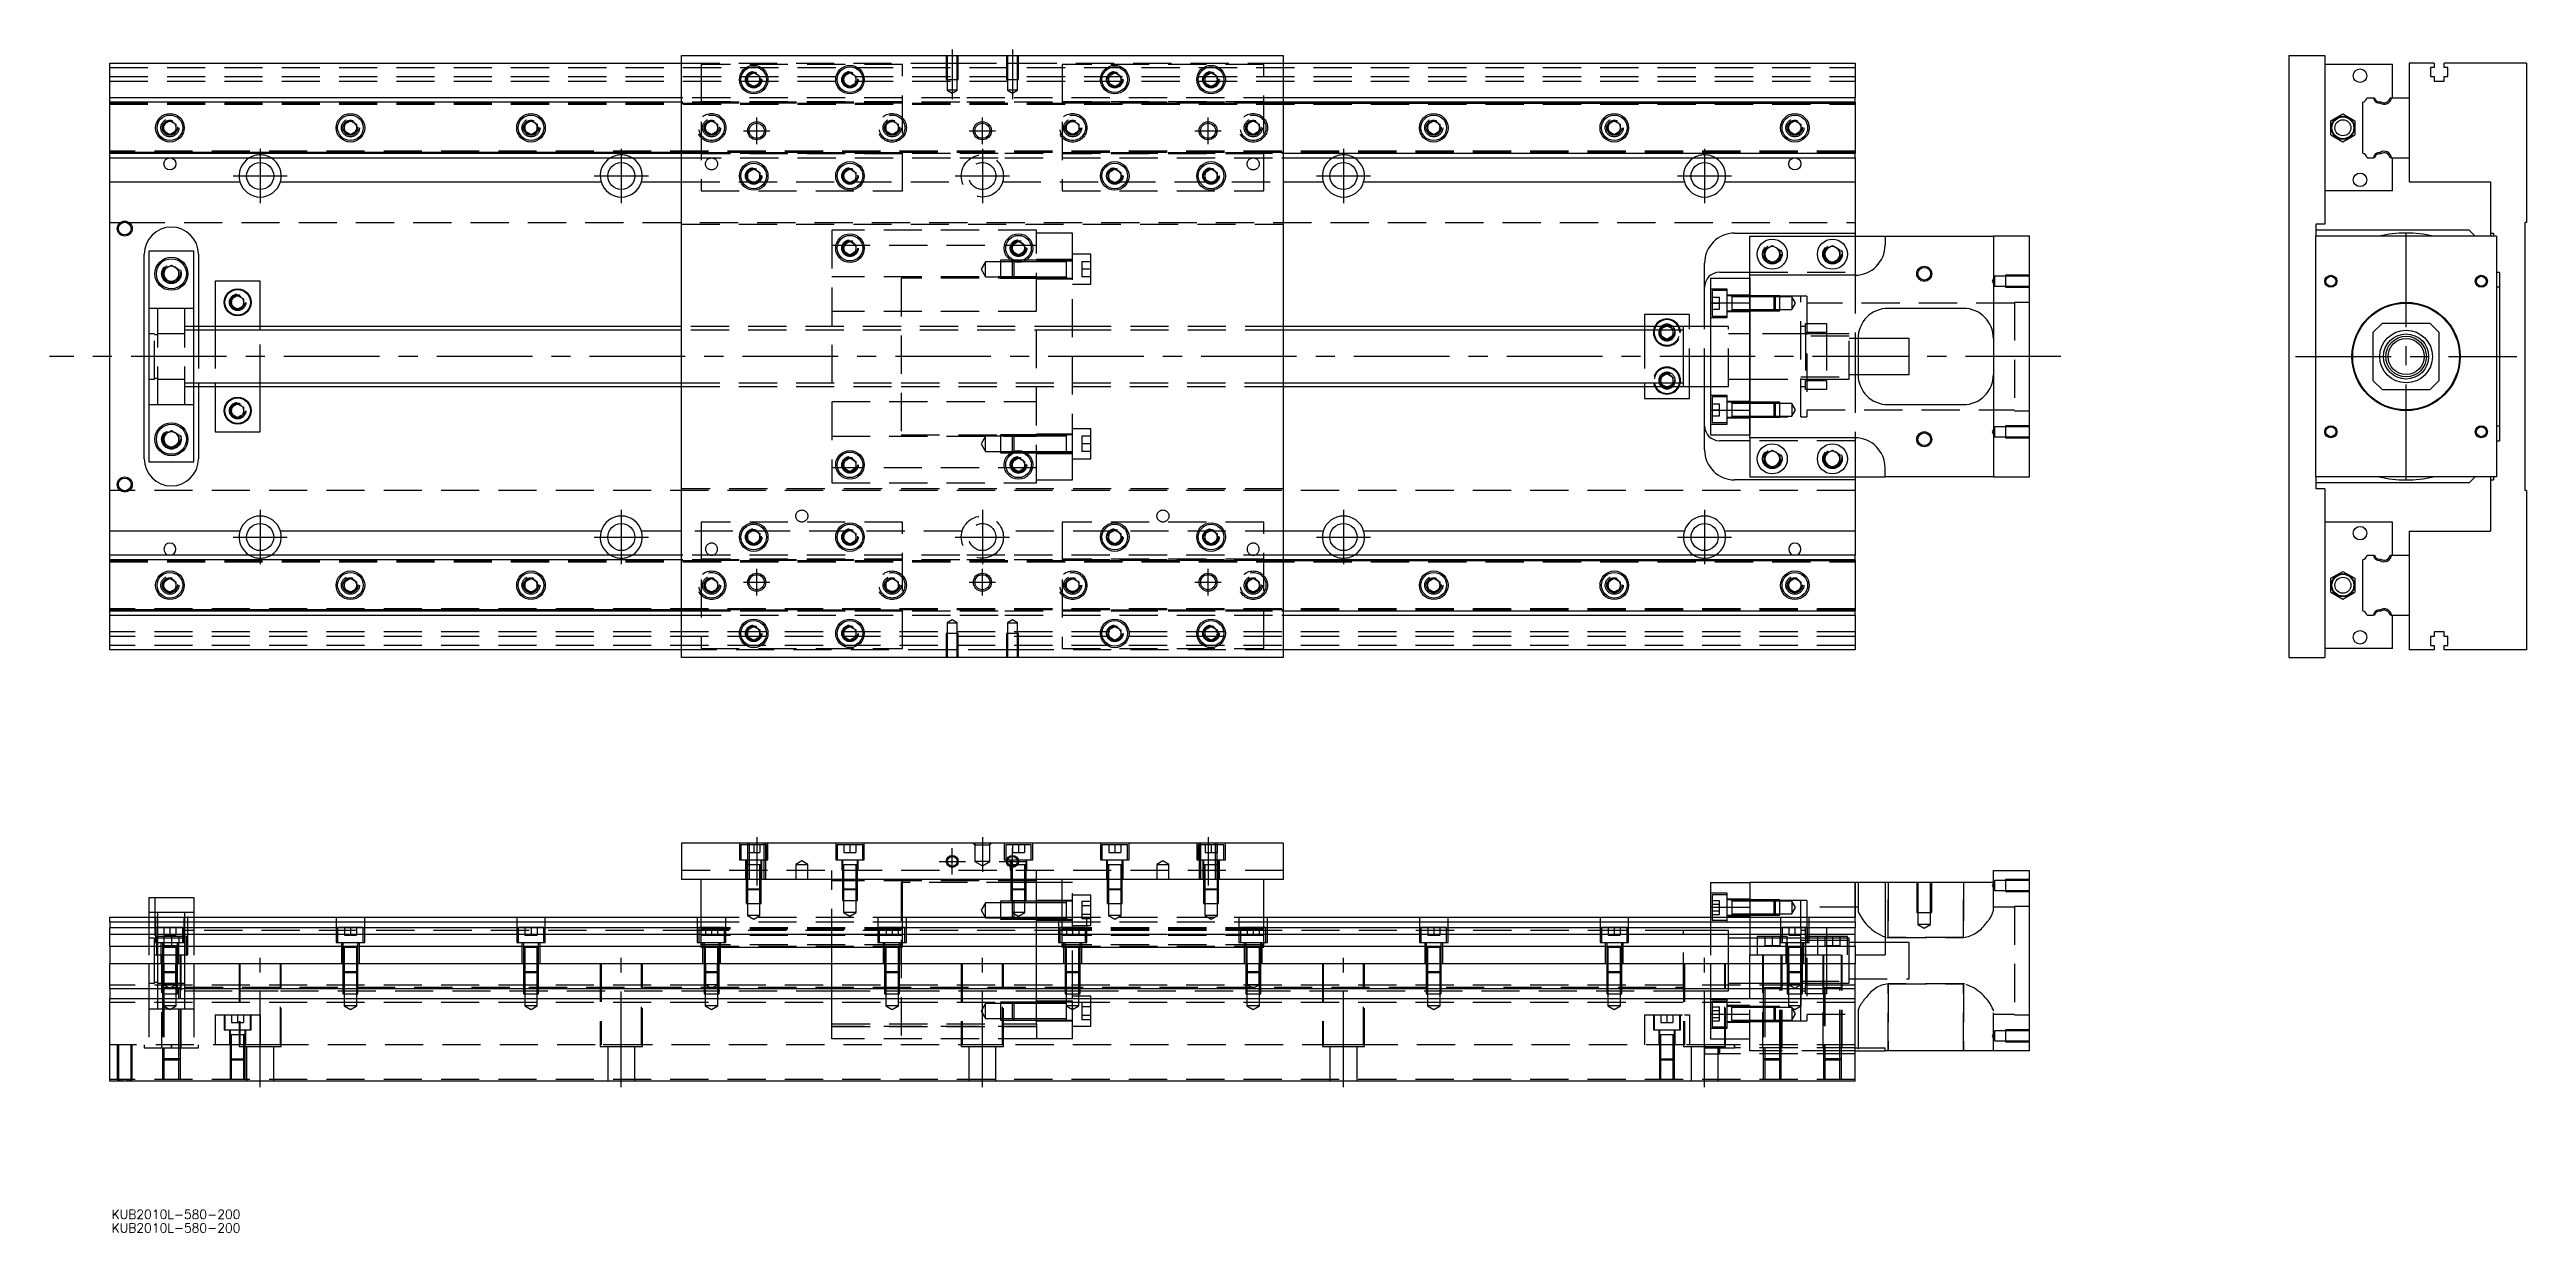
# Model space of a CAD drawing. Extents: x -20 to 803, y -291 to 102.
import ezdxf

# ---------------------------------------------------------------- set-up
doc = ezdxf.new("R2010")
doc.units = 0
doc.linetypes.add('CENTER', pattern=[50.8, 31.75, -6.35, 6.35, -6.35])
doc.linetypes.add('DASHED', pattern=[19.05, 12.7, -6.35])
doc.layers.get('0').update_dxf_attribs({"linetype": 'CONTINUOUS'})
doc.layers.add('CENTER', color=1, linetype='CENTER')
doc.styles.get("Standard").update_dxf_attribs({"font": 'txt.shx', "height": 3, "bigfont": 'bigfont.shx'})

# ---------------------------------------------------------------- blocks, each defined once
blk = doc.blocks.new('*U2')
at = {"color": 7, "linetype": 'CONTINUOUS'}
blk.add_text('KUB2010L-580-200', height=3, dxfattribs=at).set_placement((0.62, -291.06))
blk = doc.blocks.new('*U3')
at = {"color": 7, "linetype": 'CONTINUOUS'}
blk.add_text('KUB2010L-580-200', height=3, dxfattribs=at).set_placement((0.62, -286.55))

msp = doc.modelspace()

# ---------------------------------------------------------------- linework, layer by layer
at = {"color": 7, "linetype": 'CONTINUOUS'}
for p, q in [((190, -100), (190, 100)), ((190, 100), (390, 100)), ((390, 100), (390, -100)), ((724.13, 100), (736.13, 100)), ((724.13, 100), (724.13, -100)), ((736.13, 100), (736.13, 44)), ((0, 86), (0, 97.5)), ((0, 97.5), (190, 97.5)), ((212, 93.1547), (214, 94.309402)), ((212, 90.8453), (212, 93.1547)), ((214, 89.690598), (212, 90.8453)), ((214, 94.309402), (216, 93.1547)), ((216, 90.8453), (214, 89.690598)), ((216, 93.1547), (216, 90.8453)), ((244, 93.1547), (246, 94.309402)), ((244, 90.8453), (244, 93.1547)), ((246, 89.690598), (244, 90.8453)), ((246, 94.309402), (248, 93.1547)), ((248, 90.8453), (246, 89.690598)), ((248, 93.1547), (248, 90.8453)), ((332, 93.1547), (334, 94.309402)), ((332, 90.8453), (332, 93.1547)), ((334, 89.690598), (332, 90.8453)), ((334, 94.309402), (336, 93.1547)), ((336, 90.8453), (334, 89.690598)), ((336, 93.1547), (336, 90.8453)), ((364, 93.1547), (366, 94.309402)), ((364, 90.8453), (364, 93.1547)), ((366, 89.690598), (364, 90.8453)), ((366, 94.309402), (368, 93.1547)), ((368, 90.8453), (366, 89.690598)), ((368, 93.1547), (368, 90.8453)), ((390, 97.5), (580, 97.5)), ((580, 97.5), (580, 86)), ((758.63, 97), (736.13, 97)), ((758.63, 86), (758.63, 97)), ((764.13, 97.5), (764.13, 86)), ((772.43, 97.5), (764.13, 97.5)), ((772.43, 96), (771.28, 96)), ((771.28, 96), (771.28, 93)), ((771.28, 93), (772.43, 93)), ((772.43, 97.5), (772.43, 96)), ((772.43, 93), (772.43, 91.5)), ((772.43, 91.5), (775.83, 91.5)), ((775.83, 96), (775.83, 97.5)), ((803.13, 97.5), (775.83, 97.5)), ((776.98, 96), (775.83, 96)), ((775.83, 91.5), (775.83, 93)), ((775.83, 93), (776.98, 93)), ((776.98, 93), (776.98, 96)), ((803.13, 97.5), (803.13, 44.5)), ((0, 84.460392), (0, 86)), ((190, 86), (0, 86)), ((0, 67.539608), (0, 84.460392)), ((190, 84.460392), (0, 84.460392)), ((580, 86), (390, 86)), ((580, 84.460392), (390, 84.460392)), ((580, 84.460392), (580, 86)), ((580, 84.460392), (580, 67.539608)), ((748.63, 84.460392), (748.63, 67.539608)), ((750.169608, 86), (752.25154, 86)), ((752.25154, 86), (752.65668, 86)), ((757.807372, 86), (758.311934, 86)), ((758.311934, 86), (764.13, 86)), ((764.13, 86), (764.13, 66)), ((764.13, 86), (764.13, 66)), ((18, 77.1547), (20, 78.309402)), ((18, 74.8453), (18, 77.1547)), ((20, 73.690598), (18, 74.8453)), ((20, 78.309402), (22, 77.1547)), ((22, 74.8453), (20, 73.690598)), ((22, 77.1547), (22, 74.8453)), ((78, 77.1547), (80, 78.309402)), ((78, 74.8453), (78, 77.1547)), ((80, 73.690598), (78, 74.8453)), ((80, 78.309402), (82, 77.1547)), ((82, 74.8453), (80, 73.690598)), ((82, 77.1547), (82, 74.8453)), ((138, 77.1547), (140, 78.309402)), ((138, 74.8453), (138, 77.1547)), ((140, 73.690598), (138, 74.8453)), ((140, 78.309402), (142, 77.1547)), ((142, 74.8453), (140, 73.690598)), ((142, 77.1547), (142, 74.8453)), ((438, 77.1547), (440, 78.309402)), ((438, 74.8453), (438, 77.1547)), ((440, 73.690598), (438, 74.8453)), ((440, 78.309402), (442, 77.1547)), ((442, 74.8453), (440, 73.690598)), ((442, 77.1547), (442, 74.8453)), ((498, 77.1547), (500, 78.309402)), ((498, 74.8453), (498, 77.1547)), ((500, 73.690598), (498, 74.8453)), ((500, 78.309402), (502, 77.1547)), ((502, 74.8453), (500, 73.690598)), ((502, 77.1547), (502, 74.8453)), ((558, 77.1547), (560, 78.309402)), ((558, 74.8453), (558, 77.1547)), ((560, 73.690598), (558, 74.8453)), ((560, 78.309402), (562, 77.1547)), ((562, 74.8453), (560, 73.690598)), ((562, 77.1547), (562, 74.8453)), ((738.130002, 78.309401), (742.130002, 80.618802)), ((738.130002, 73.690599), (738.130002, 78.309401)), ((742.130002, 80.618802), (746.130002, 78.309401)), ((746.130002, 78.309401), (746.130002, 73.690599)), ((0, 67.539608), (190, 67.539608)), ((0, 66), (0, 67.539608)), ((0, 66), (190, 66)), ((0, 58), (0, 66)), ((390, 67.539608), (580, 67.539608)), ((390, 66), (580, 66)), ((580, 66), (580, 67.539608)), ((580, 66), (580, 58)), ((738.130002, 73.690599), (742.130002, 71.381198)), ((742.130002, 71.381198), (746.130002, 73.690599)), ((750.169608, 66), (752.25154, 66)), ((752.65668, 66), (752.25154, 66)), ((758.311934, 66), (757.807372, 66)), ((758.311934, 66), (764.13, 66)), ((758.63, 55), (758.63, 66)), ((764.13, 66), (764.13, 58)), ((0, 58), (43.291796, 58)), ((0, -58), (0, 58)), ((56.708204, 58), (163.291796, 58)), ((176.708204, 58), (190, 58)), ((212, 61.1547), (214, 62.309402)), ((212, 58.8453), (212, 61.1547)), ((214, 57.690598), (212, 58.8453)), ((214, 62.309402), (216, 61.1547)), ((216, 58.8453), (214, 57.690598)), ((216, 61.1547), (216, 58.8453)), ((244, 61.1547), (246, 62.309402)), ((244, 58.8453), (244, 61.1547)), ((246, 57.690598), (244, 58.8453)), ((246, 62.309402), (248, 61.1547)), ((248, 58.8453), (246, 57.690598)), ((248, 61.1547), (248, 58.8453)), ((332, 61.1547), (334, 62.309402)), ((332, 58.8453), (332, 61.1547)), ((334, 57.690598), (332, 58.8453)), ((334, 62.309402), (336, 61.1547)), ((336, 58.8453), (334, 57.690598)), ((336, 61.1547), (336, 58.8453)), ((364, 61.1547), (366, 62.309402)), ((364, 58.8453), (364, 61.1547)), ((366, 57.690598), (364, 58.8453)), ((366, 62.309402), (368, 61.1547)), ((368, 58.8453), (366, 57.690598)), ((368, 61.1547), (368, 58.8453)), ((390, 58), (403.291796, 58)), ((416.708204, 58), (523.291796, 58)), ((536.708204, 58), (580, 58)), ((580, 58), (580, 41)), ((764.13, 58), (791.13, 58)), ((791.13, 58), (791.13, 41)), ((758.63, 55), (736.13, 55)), ((736.13, 44), (733.13, 44)), ((733.13, 44), (733.13, 40)), ((784.13, 42), (733.13, 42)), ((786.13, 40), (784.13, 42)), ((803.13, 44.5), (802.63, 44.5)), ((802.63, 44.5), (802.63, -44.5)), ((11.5, -34), (11.5, 34)), ((13, 35), (13, -35)), ((28, 35), (13, 35)), ((28, -35), (28, 35)), ((29.5, 34), (29.5, 10)), ((244, 37.1547), (246, 38.309402)), ((244, 34.8453), (244, 37.1547)), ((246, 33.690598), (244, 34.8453)), ((246, 38.309402), (248, 37.1547)), ((248, 34.8453), (246, 33.690598)), ((248, 37.1547), (248, 34.8453)), ((300, 37.1547), (302, 38.309402)), ((300, 34.8453), (300, 37.1547)), ((302, 33.690598), (300, 34.8453)), ((302, 38.309402), (304, 37.1547)), ((304, 34.8453), (302, 33.690598)), ((304, 37.1547), (304, 34.8453)), ((540, 41), (580, 41)), ((545, 27), (545, 40)), ((545, 40), (590, 40)), ((550, 35.443376), (552.5, 36.886752)), ((550, 32.556624), (550, 35.443376)), ((552.5, 36.886752), (555, 35.443376)), ((555, 35.443376), (555, 32.556624)), ((570, 35.443376), (572.5, 36.886752)), ((570, 32.556624), (570, 35.443376)), ((572.5, 36.886752), (575, 35.443376)), ((575, 35.443376), (575, 32.556624)), ((580, 41), (580, 40)), ((590, 40), (590, 37)), ((590, 40), (626, 40)), ((626, 40), (626, -40)), ((638, 40), (626, 40)), ((638, -40), (638, 40)), ((733.13, -40), (733.13, 40)), ((793.13, 40), (733.13, 40)), ((791.13, 41), (792.13, 41)), ((791.13, 41), (791.13, 40)), ((792.13, 41), (792.13, 40)), ((793.13, 40), (793.13, -40)), ((18, 28.943376), (20.5, 30.386752)), ((18, 26.056624), (18, 28.943376)), ((20.5, 24.613248), (18, 26.056624)), ((20.5, 30.386752), (23, 28.943376)), ((23, 26.056624), (20.5, 24.613248)), ((23, 28.943376), (23, 26.056624)), ((50, 25), (35, 25)), ((35, 25), (35, 10)), ((50, 10), (50, 25)), ((318, 26.011846), (318, 26.012874)), ((530, 10), (530, 31)), ((532, 26), (545, 26)), ((532, 26), (532, 17.78342)), ((535, 28), (545, 28)), ((545, 17.78342), (545, 27)), ((580, 27), (545, 27)), ((552.5, 31.113248), (550, 32.556624)), ((555, 32.556624), (552.5, 31.113248)), ((572.5, 31.113248), (570, 32.556624)), ((575, 32.556624), (572.5, 31.113248)), ((793.13, 28), (794.13, 28)), ((794.13, 28), (794.13, -28)), ((40.5, 19.1547), (42.5, 20.309402)), ((40.5, 16.8453), (40.5, 19.1547)), ((42.5, 15.690598), (40.5, 16.8453)), ((42.5, 20.309402), (44.5, 19.1547)), ((44.5, 16.8453), (42.5, 15.690598)), ((44.5, 19.1547), (44.5, 16.8453)), ((532, 17.78342), (545, 17.78342)), ((532, 17.78342), (532, -17.78342)), ((545, 17.78342), (545, -17.78342)), ((545, -17.78342), (545, 17.78342)), ((794.13, 23), (793.13, 23)), ((190, 10), (28, 10)), ((523, 10), (390, 10)), ((510, 14), (510, 10)), ((525, 14), (510, 14)), ((523, 10), (522.995, 10)), ((523, -9.999498), (523, 10)), ((532, 10), (523, 10)), ((523.005, 10), (523, 10)), ((525, 10), (525, 14)), ((616, 16), (591, 16)), ((755.13, 11), (752.13, 8)), ((771.13, 11), (755.13, 11)), ((774.13, 8), (771.13, 11)), ((581, 6), (581, -6)), ((598, 6), (581, 6)), ((598, -6), (598, 6)), ((752.13, 8), (752.13, -8)), ((774.13, -8), (774.13, 8)), ((581, -6), (598, -6)), ((752.13, -8), (755.13, -11)), ((771.13, -11), (774.13, -8)), ((28, -10), (190, -10)), ((29.5, -10), (29.5, -34)), ((35, -10), (35, -25)), ((40.5, -16.8453), (42.5, -15.690598)), ((42.5, -15.690598), (44.5, -16.8453)), ((50, -25), (50, -10)), ((390, -10), (523, -10)), ((510, -10), (510, -14)), ((510, -14), (525, -14)), ((517.5, -10.309402), (516.964102, -10)), ((518.035898, -10), (517.5, -10.309402)), ((522.995, -10), (523, -10)), ((523, -10), (532, -10)), ((523, -10), (523.005, -10)), ((525, -14), (525, -10)), ((530, -31), (530, -10)), ((591, -16), (616, -16)), ((755.13, -11), (771.13, -11)), ((18, -26.056624), (20.5, -24.613248)), ((20.5, -24.613248), (23, -26.056624)), ((40.5, -19.1547), (40.5, -16.8453)), ((42.5, -20.309402), (40.5, -19.1547)), ((44.5, -19.1547), (42.5, -20.309402)), ((44.5, -16.8453), (44.5, -19.1547)), ((532, -17.78342), (545, -17.78342)), ((532, -17.78342), (532, -26)), ((545, -27), (545, -17.78342)), ((793.13, -23), (794.13, -23)), ((18, -28.943376), (18, -26.056624)), ((20.5, -30.386752), (18, -28.943376)), ((23, -28.943376), (20.5, -30.386752)), ((23, -26.056624), (23, -28.943376)), ((35, -25), (50, -25)), ((300, -31.511852), (300.44468, -31.511852)), ((532, -26), (545, -26)), ((545, -28), (535, -28)), ((580, -27), (545, -27)), ((545, -27), (545, -40)), ((550, -32.556624), (552.5, -31.113248)), ((550, -35.443376), (550, -32.556624)), ((552.5, -31.113248), (555, -32.556624)), ((555, -32.556624), (555, -35.443376)), ((570, -32.556624), (572.5, -31.113248)), ((570, -35.443376), (570, -32.556624)), ((572.5, -31.113248), (575, -32.556624)), ((575, -32.556624), (575, -35.443376)), ((793.13, -28), (794.13, -28)), ((13, -35), (28, -35)), ((244, -34.8453), (246, -33.690598)), ((244, -37.1547), (244, -34.8453)), ((246, -38.309402), (244, -37.1547)), ((246, -33.690598), (248, -34.8453)), ((248, -37.1547), (246, -38.309402)), ((248, -34.8453), (248, -37.1547)), ((300, -34.8453), (302, -33.690598)), ((300, -37.1547), (300, -34.8453)), ((302, -38.309402), (300, -37.1547)), ((302, -33.690598), (304, -34.8453)), ((304, -37.1547), (302, -38.309402)), ((304, -34.8453), (304, -37.1547)), ((580, -41), (540, -41)), ((545, -40), (590, -40)), ((552.5, -36.886752), (550, -35.443376)), ((555, -35.443376), (552.5, -36.886752)), ((572.5, -36.886752), (570, -35.443376)), ((575, -35.443376), (572.5, -36.886752)), ((580, -40), (580, -41)), ((580, -41), (580, -58)), ((590, -40), (590, -37)), ((626, -40), (590, -40)), ((626, -40), (638, -40)), ((733.13, -40), (733.13, -44)), ((793.13, -40), (733.13, -40)), ((784.13, -42), (786.13, -40)), ((791.13, -40), (791.13, -41)), ((791.13, -41), (791.13, -58)), ((791.13, -41), (792.13, -41)), ((792.13, -40), (792.13, -41)), ((784.13, -42), (733.13, -42)), ((736.13, -44), (733.13, -44)), ((736.13, -44), (736.13, -100)), ((803.13, -44.5), (802.63, -44.5)), ((803.13, -44.5), (803.13, -97.5)), ((758.63, -55), (736.13, -55)), ((758.63, -66), (758.63, -55)), ((0, -66), (0, -58)), ((43.291796, -58), (0, -58)), ((163.291796, -58), (56.708204, -58)), ((190, -58), (176.708204, -58)), ((212, -58.8453), (214, -57.690598)), ((212, -61.1547), (212, -58.8453)), ((214, -62.309402), (212, -61.1547)), ((214, -57.690598), (216, -58.8453)), ((216, -61.1547), (214, -62.309402)), ((216, -58.8453), (216, -61.1547)), ((244, -58.8453), (246, -57.690598)), ((244, -61.1547), (244, -58.8453)), ((246, -62.309402), (244, -61.1547)), ((246, -57.690598), (248, -58.8453)), ((248, -61.1547), (246, -62.309402)), ((248, -58.8453), (248, -61.1547)), ((332, -58.8453), (334, -57.690598)), ((332, -61.1547), (332, -58.8453)), ((334, -62.309402), (332, -61.1547)), ((334, -57.690598), (336, -58.8453)), ((336, -61.1547), (334, -62.309402)), ((336, -58.8453), (336, -61.1547)), ((364, -58.8453), (366, -57.690598)), ((364, -61.1547), (364, -58.8453)), ((366, -62.309402), (364, -61.1547)), ((366, -57.690598), (368, -58.8453)), ((368, -61.1547), (366, -62.309402)), ((368, -58.8453), (368, -61.1547)), ((403.291796, -58), (390, -58)), ((523.291796, -58), (416.708204, -58)), ((580, -58), (536.708204, -58)), ((580, -58), (580, -66)), ((764.13, -58), (764.13, -66)), ((764.13, -58), (791.13, -58)), ((0, -67.539608), (0, -66)), ((190, -66), (0, -66)), ((190, -67.539608), (0, -67.539608)), ((0, -84.460392), (0, -67.539608)), ((18, -74.8453), (20, -73.690598)), ((20, -73.690598), (22, -74.8453)), ((78, -74.8453), (80, -73.690598)), ((80, -73.690598), (82, -74.8453)), ((138, -74.8453), (140, -73.690598)), ((140, -73.690598), (142, -74.8453)), ((580, -66), (390, -66)), ((580, -67.539608), (390, -67.539608)), ((438, -74.8453), (440, -73.690598)), ((440, -73.690598), (442, -74.8453)), ((498, -74.8453), (500, -73.690598)), ((500, -73.690598), (502, -74.8453)), ((558, -74.8453), (560, -73.690598)), ((560, -73.690598), (562, -74.8453)), ((580, -67.539608), (580, -66)), ((580, -67.539608), (580, -84.460392)), ((738.130002, -73.690599), (742.130002, -71.381198)), ((738.130002, -78.309401), (738.130002, -73.690599)), ((742.130002, -71.381198), (746.130002, -73.690599)), ((746.130002, -73.690599), (746.130002, -78.309401)), ((748.63, -67.539608), (748.63, -84.460392)), ((750.169608, -66), (752.25154, -66)), ((752.25154, -66), (752.65668, -66)), ((757.807372, -66), (758.311934, -66)), ((758.311934, -66), (764.13, -66)), ((764.13, -66), (764.13, -86)), ((764.13, -66), (764.13, -86)), ((18, -77.1547), (18, -74.8453)), ((20, -78.309402), (18, -77.1547)), ((22, -77.1547), (20, -78.309402)), ((22, -74.8453), (22, -77.1547)), ((78, -77.1547), (78, -74.8453)), ((80, -78.309402), (78, -77.1547)), ((82, -77.1547), (80, -78.309402)), ((82, -74.8453), (82, -77.1547)), ((138, -77.1547), (138, -74.8453)), ((140, -78.309402), (138, -77.1547)), ((142, -77.1547), (140, -78.309402)), ((142, -74.8453), (142, -77.1547)), ((438, -77.1547), (438, -74.8453)), ((440, -78.309402), (438, -77.1547)), ((442, -77.1547), (440, -78.309402)), ((442, -74.8453), (442, -77.1547)), ((498, -77.1547), (498, -74.8453)), ((500, -78.309402), (498, -77.1547)), ((502, -77.1547), (500, -78.309402)), ((502, -74.8453), (502, -77.1547)), ((558, -77.1547), (558, -74.8453)), ((560, -78.309402), (558, -77.1547)), ((562, -77.1547), (560, -78.309402)), ((562, -74.8453), (562, -77.1547)), ((738.130002, -78.309401), (742.130002, -80.618802)), ((742.130002, -80.618802), (746.130002, -78.309401)), ((0, -84.460392), (190, -84.460392)), ((0, -86), (0, -84.460392)), ((0, -86), (190, -86)), ((0, -97.5), (0, -86)), ((212, -90.8453), (214, -89.690598)), ((214, -89.690598), (216, -90.8453)), ((244, -90.8453), (246, -89.690598)), ((246, -89.690598), (248, -90.8453)), ((332, -90.8453), (334, -89.690598)), ((334, -89.690598), (336, -90.8453)), ((364, -90.8453), (366, -89.690598)), ((366, -89.690598), (368, -90.8453)), ((390, -84.460392), (580, -84.460392)), ((390, -86), (580, -86)), ((580, -86), (580, -84.460392)), ((580, -86), (580, -97.5)), ((750.169608, -86), (752.25154, -86)), ((752.65668, -86), (752.25154, -86)), ((758.311934, -86), (757.807372, -86)), ((758.311934, -86), (764.13, -86)), ((758.63, -97), (758.63, -86)), ((764.13, -86), (764.13, -97.5)), ((190, -97.5), (0, -97.5)), ((212, -93.1547), (212, -90.8453)), ((214, -94.309402), (212, -93.1547)), ((216, -93.1547), (214, -94.309402)), ((216, -90.8453), (216, -93.1547)), ((244, -93.1547), (244, -90.8453)), ((246, -94.309402), (244, -93.1547)), ((248, -93.1547), (246, -94.309402)), ((248, -90.8453), (248, -93.1547)), ((332, -93.1547), (332, -90.8453)), ((334, -94.309402), (332, -93.1547)), ((336, -93.1547), (334, -94.309402)), ((336, -90.8453), (336, -93.1547)), ((364, -93.1547), (364, -90.8453)), ((366, -94.309402), (364, -93.1547)), ((368, -93.1547), (366, -94.309402)), ((368, -90.8453), (368, -93.1547)), ((580, -97.5), (390, -97.5)), ((758.63, -97), (736.13, -97)), ((772.43, -97.5), (764.13, -97.5)), ((772.43, -93), (771.28, -93)), ((771.28, -93), (771.28, -96)), ((771.28, -96), (772.43, -96)), ((775.83, -91.5), (772.43, -91.5)), ((772.43, -91.5), (772.43, -93)), ((772.43, -96), (772.43, -97.5)), ((775.83, -93), (775.83, -91.5)), ((776.98, -93), (775.83, -93)), ((775.83, -97.5), (775.83, -96)), ((775.83, -96), (776.98, -96)), ((803.13, -97.5), (775.83, -97.5)), ((776.98, -96), (776.98, -93)), ((390, -100), (190, -100)), ((724.13, -100), (736.13, -100)), ((190, -161.76), (190, -173.76)), ((390, -161.76), (190, -161.76)), ((390, -161.76), (390, -173.76)), ((626, -174.76), (626, -170.76)), ((626, -170.76), (638, -170.76)), ((638, -230.76), (638, -170.76)), ((13, -179.76), (28, -179.76)), ((13, -179.76), (13, -186.26)), ((28, -179.76), (28, -186.26)), ((390, -173.76), (190, -173.76)), ((196.5, -196.26), (196.5, -173.76)), ((263.5, -196.26), (263.5, -173.76)), ((308, -186.26), (308, -173.76)), ((316.5, -174.76), (308, -174.76)), ((316.5, -196.26), (316.5, -173.76)), ((383.5, -196.26), (383.5, -173.76)), ((532, -174.76), (545, -174.76)), ((532, -174.76), (532, -182.97658)), ((545, -174.76), (545, -186.26)), ((580, -174.76), (545, -174.76)), ((580, -186.26), (580, -174.76)), ((590, -174.76), (580, -174.76)), ((590, -174.76), (590, -198.76)), ((626, -174.76), (590, -174.76)), ((0, -186.26), (196.5, -186.26)), ((0, -187.799608), (0, -186.26)), ((0, -187.799608), (196.5, -187.799608)), ((0, -187.799608), (0, -189.88154)), ((263.5, -186.26), (316.5, -186.26)), ((263.5, -187.799608), (316.5, -187.799608)), ((383.5, -186.26), (580, -186.26)), ((383.5, -187.799608), (580, -187.799608)), ((532, -182.97658), (545, -182.97658)), ((532, -182.97658), (532, -186.26)), ((580, -187.799608), (580, -186.26)), ((580, -187.799608), (580, -189.88154)), ((196.5, -189.88154), (0, -189.88154)), ((0, -192.096666), (0, -189.88154)), ((196.5, -192.096666), (0, -192.096666)), ((0, -195.941934), (0, -192.096666)), ((0, -195.941934), (196.5, -195.941934)), ((0, -195.941934), (0, -201.76)), ((196.5, -196.26), (263.5, -196.26)), ((316.5, -189.88154), (263.5, -189.88154)), ((316.5, -192.096666), (263.5, -192.096666)), ((263.5, -195.941934), (316.5, -195.941934)), ((316.5, -196.26), (383.5, -196.26)), ((580, -189.88154), (383.5, -189.88154)), ((580, -192.096666), (383.5, -192.096666)), ((383.5, -195.941934), (580, -195.941934)), ((580, -192.096666), (580, -189.88154)), ((580, -195.941934), (580, -192.096666)), ((580, -195.941934), (580, -201.76)), ((0, -210.06), (0, -201.76)), ((580, -201.76), (0, -201.76)), ((580, -198.76), (590, -198.76)), ((580, -210.06), (580, -201.76)), ((580, -210.06), (0, -210.06)), ((0, -210.06), (0, -213.46)), ((0, -240.76), (0, -213.46)), ((580, -213.46), (0, -213.46)), ((580, -213.46), (580, -210.06)), ((580, -240.76), (580, -213.46)), ((580, -229.76), (590, -229.76)), ((590, -230.76), (590, -229.76)), ((580, -230.76), (590, -230.76)), ((638, -230.76), (590, -230.76)), ((580, -240.76), (0, -240.76))]:
    msp.add_line(p, q, dxfattribs=at)
at = {"color": 3, "linetype": 'DASHED'}
for p, q in [((278.000006, 100), (278.000006, 92)), ((278.35, 100), (278.35, 92)), ((281.65, 92), (281.65, 100)), ((281.999994, 92), (281.999994, 100)), ((298.000006, 100), (298.000006, 92)), ((298.35, 100), (298.35, 92)), ((301.65, 92), (301.65, 100)), ((301.999994, 92), (301.999994, 100)), ((0, 96), (580, 96)), ((0, 93), (580, 93)), ((0, 91.5), (580, 91.5)), ((190, 97.5), (278.000006, 97.5)), ((196.5, 97), (196.5, 55)), ((263.5, 97), (196.5, 97)), ((216.483582, 92.286038), (216.5, 92)), ((248.483582, 92.286038), (248.5, 92)), ((263.5, 55), (263.5, 97)), ((278.000006, 97.5), (281.999994, 97.5)), ((278.000006, 92), (281.999994, 92)), ((278.35, 92), (278.35, 88.5)), ((281.65, 88.5), (281.65, 92)), ((281.999994, 97.5), (298.000006, 97.5)), ((298.000006, 97.5), (301.999994, 97.5)), ((298.000006, 92), (301.999994, 92)), ((298.35, 92), (298.35, 88.5)), ((301.65, 88.5), (301.65, 92)), ((301.999994, 97.5), (390, 97.5)), ((383.5, 97), (316.5, 97)), ((316.5, 97), (316.5, 55)), ((336.483582, 92.286038), (336.5, 92)), ((368.483582, 92.286038), (368.5, 92)), ((383.5, 55), (383.5, 97)), ((0, 84.204452), (190, 84.204452)), ((0, 84.2), (580, 84.2)), ((0, 83.8), (580, 83.8)), ((190.5, 86), (190, 86)), ((190.5, 84.460392), (190, 84.460392)), ((190, 84.204452), (190.5, 84.204452)), ((282.5, 86), (190.5, 86)), ((282.5, 84.460392), (190.5, 84.460392)), ((190.5, 84.204452), (389.5, 84.204452)), ((263.5, 84.643014), (196.5, 84.643014)), ((196.5, 84.6), (263.5, 84.6)), ((196.5, 84.3), (263.5, 84.3)), ((281.65, 88.5), (278.35, 88.5)), ((278.35, 88.5), (280, 87.547372)), ((280, 87.547372), (281.65, 88.5)), ((297.5, 86), (282.5, 86)), ((297.5, 84.460392), (282.5, 84.460392)), ((389.5, 86), (297.5, 86)), ((389.5, 84.460392), (297.5, 84.460392)), ((301.65, 88.5), (298.35, 88.5)), ((298.35, 88.5), (300, 87.547372)), ((300, 87.547372), (301.65, 88.5)), ((383.5, 84.643014), (316.5, 84.643014)), ((316.5, 84.6), (383.5, 84.6)), ((316.5, 84.3), (383.5, 84.3)), ((390, 86), (389.5, 86)), ((390, 84.460392), (389.5, 84.460392)), ((389.5, 84.204452), (390, 84.204452)), ((390, 84.204452), (580, 84.204452)), ((22.483582, 76.286038), (22.5, 76)), ((82.483582, 76.286038), (82.5, 76)), ((142.483582, 76.286038), (142.5, 76)), ((198, 77.1547), (200, 78.309402)), ((198, 74.8453), (198, 77.1547)), ((200, 73.690598), (198, 74.8453)), ((200, 78.309402), (202, 77.1547)), ((202, 74.8453), (200, 73.690598)), ((202, 77.1547), (202, 74.8453)), ((202.483582, 76.286038), (202.5, 76)), ((258, 77.1547), (260, 78.309402)), ((258, 74.8453), (258, 77.1547)), ((260, 73.690598), (258, 74.8453)), ((260, 78.309402), (262, 77.1547)), ((262, 74.8453), (260, 73.690598)), ((262, 77.1547), (262, 74.8453)), ((262.483582, 76.286038), (262.5, 76)), ((317.5, 76), (317.518502, 76.303588)), ((318, 77.1547), (320, 78.309402)), ((318, 74.8453), (318, 77.1547)), ((320, 73.690598), (318, 74.8453)), ((320, 78.309402), (322, 77.1547)), ((322, 74.8453), (320, 73.690598)), ((322, 77.1547), (322, 74.8453)), ((378, 77.1547), (380, 78.309402)), ((378, 74.8453), (378, 77.1547)), ((380, 73.690598), (378, 74.8453)), ((380, 78.309402), (382, 77.1547)), ((382, 74.8453), (380, 73.690598)), ((382, 77.1547), (382, 74.8453)), ((382.483582, 76.286038), (382.5, 76)), ((442.483582, 76.286038), (442.5, 76)), ((497.5, 76), (497.518502, 76.303588)), ((562.483582, 76.286038), (562.5, 76)), ((580, 68.2), (0, 68.2)), ((580, 67.8), (0, 67.8)), ((190, 67.795548), (0, 67.795548)), ((190.5, 67.795548), (190, 67.795548)), ((190, 67.539608), (190.5, 67.539608)), ((190, 66), (190.5, 66)), ((389.5, 67.795548), (190.5, 67.795548)), ((190.5, 67.539608), (282.5, 67.539608)), ((190.5, 66), (282.5, 66)), ((263.5, 67.7), (196.5, 67.7)), ((263.5, 67.4), (196.5, 67.4)), ((263.5, 67.356986), (196.5, 67.356986)), ((282.5, 67.539608), (297.5, 67.539608)), ((282.5, 66), (297.5, 66)), ((297.5, 67.539608), (389.5, 67.539608)), ((297.5, 66), (389.5, 66)), ((383.5, 67.7), (316.5, 67.7)), ((383.5, 67.4), (316.5, 67.4)), ((383.5, 67.356986), (316.5, 67.356986)), ((390, 67.795548), (389.5, 67.795548)), ((389.5, 67.539608), (390, 67.539608)), ((389.5, 66), (390, 66)), ((580, 67.795548), (390, 67.795548)), ((190, 58), (283.291796, 58)), ((216.483582, 60.286038), (216.5, 60)), ((248.483582, 60.286038), (248.5, 60)), ((296.708204, 58), (390, 58)), ((336.483582, 60.286038), (336.5, 60)), ((363.5, 60), (363.512884, 60.253488)), ((196.5, 55), (263.5, 55)), ((316.5, 55), (383.5, 55)), ((0, 44.5), (4.359688, 44.5)), ((5.640312, 44.5), (580, 44.5)), ((190, 44), (390, 44)), ((308, 42), (240, 42)), ((240, 42), (240, -42)), ((308, -42), (308, 42)), ((240, 37), (308, 37)), ((243.5, 36), (243.512884, 36.253488)), ((304.483582, 36.286038), (304.5, 36)), ((320, 41), (308, 41)), ((320, 31.701734), (320, 41)), ((326, 34.011852), (320, 34.011852)), ((326, 24.011852), (326, 34.011852)), ((549.5, 34), (549.520026, 34.346056)), ((569.5, 34), (569.520026, 34.346056)), ((580, 40), (580, 28)), ((23.477798, 27.864306), (23.5, 27.5)), ((308, 26.5), (240, 26.5)), ((263, 26), (263, -26)), ((308, 26), (263, 26)), ((291, 31.511852), (289.556624, 29.011852)), ((289.556624, 29.011852), (291, 26.511852)), ((291, 26.511852), (291, 31.511852)), ((296, 31.511852), (291, 31.511852)), ((291, 26.511852), (296, 26.511852)), ((296, 32.011846), (296, 26.011856)), ((299.419858, 32.011846), (296, 32.011846)), ((299.99998, 31.511852), (296, 31.511852)), ((296, 26.511852), (299.99998, 26.511852)), ((296, 26.011856), (300.49998, 26.011856)), ((300.49998, 32.011846), (299.419858, 32.011846)), ((300.124214, 31.636066), (300, 31.511852)), ((300, 26.511852), (300, 31.511852)), ((300.44468, 31.511852), (300, 31.511852)), ((300, 26.511852), (308, 26.511852)), ((300, 26.511852), (300.5, 26.011852)), ((300.5, 32.011852), (300.124214, 31.636066)), ((303.55532, 31.511852), (300.44468, 31.511852)), ((300.531284, 32.011846), (300.499994, 32.011846)), ((300.5, 32.011852), (300.5, 31.49306)), ((300.53127, 32.011852), (300.5, 32.011852)), ((300.5, 31.49306), (300.5, 26.011852)), ((300.5, 26.011856), (308, 26.011856)), ((300.5, 26.011852), (308, 26.011852)), ((303.46873, 32.011852), (300.53127, 32.011852)), ((303.468716, 32.011846), (300.531284, 32.011846)), ((304.580142, 32.011846), (303.468716, 32.011846)), ((304.580148, 32.011852), (303.46873, 32.011852)), ((308, 31.511852), (303.55532, 31.511852)), ((308, 32.011846), (304.580142, 32.011846)), ((308, 32.011852), (304.580148, 32.011852)), ((320, 32.261852), (308, 32.261852)), ((320, 31.701734), (308, 31.701734)), ((308, 25.761852), (320, 25.761852)), ((318.005, 32.011852), (308.00002, 32.011852)), ((318, 31.511852), (308.00002, 31.511852)), ((308.00002, 26.511852), (318, 26.511852)), ((308.00002, 26.011852), (318.005, 26.011852)), ((320, 32.011852), (317.995, 32.011852)), ((317.995, 26.011852), (320, 26.011852)), ((318, 31.662054), (318, 32.011852)), ((318, 32.011852), (318, 31.662054)), ((318, 26.361648), (318, 31.662054)), ((318, 26.011852), (318, 26.361648)), ((318, 26.361648), (318, 26.011852)), ((320, -31.701734), (320, 31.701734)), ((323, 31.511852), (323, 29.011852)), ((326, 31.511852), (323, 31.511852)), ((326, 29.011852), (323, 29.011852)), ((323, 29.011852), (323, 26.511852)), ((326, 26.511852), (323, 26.511852)), ((545, 28), (580, 28)), ((545, 26), (545, 17.78342)), ((580, 28), (580, 27)), ((580, 27), (580, 6)), ((626.5, 26.65), (625.547372, 25)), ((625.547372, 25), (626.5, 23.35)), ((626.5, 23.35), (626.5, 26.65)), ((630, 26.65), (626.5, 26.65)), ((630, 26.999994), (630, 23.000006)), ((638, 26.999994), (630, 26.999994)), ((638, 26.65), (630, 26.65)), ((40, 18), (40.012884, 18.253488)), ((320, 24.011852), (326, 24.011852)), ((537.5, 22.42767), (532, 22.42767)), ((532.5, 21.92767), (532.5, 13.42767)), ((537.5, 21.92767), (532.5, 21.92767)), ((532.5, 19.67767), (535, 19.67767)), ((532.5, 17.67767), (535, 17.67767)), ((535, 17.67767), (535, 19.67767)), ((535, 15.67767), (535, 17.67767)), ((537.5, 12.92767), (537.5, 22.42767)), ((545, 20.42767), (537.5, 20.42767)), ((539.1, 20.17767), (537.5, 20.17767)), ((539.1, 20.17767), (539.095, 20.17767)), ((539.1, 20.17767), (539.1, 19.92022)), ((539.1, 19.920202), (539.1, 20.17767)), ((539.105, 20.17767), (539.1, 20.17767)), ((544.99998, 20.17767), (539.1, 20.17767)), ((539.1, 19.92022), (539.1, 15.435068)), ((544.99998, 19.77767), (539.1, 19.77767)), ((553.1, 20.17767), (545, 20.17767)), ((553.1, 20.177664), (545, 20.177664)), ((562, 20), (545, 20)), ((553.5, 19.77767), (545, 19.77767)), ((553.1, 15.17767), (553.1, 20.17767)), ((553.5, 19.77767), (553.1, 20.17767)), ((555, 20.177664), (553.10002, 20.177664)), ((553.5, 19.77767), (553.5, 15.57767)), ((555, 19.77767), (553.50002, 19.77767)), ((555, 15.177674), (555, 20.177664)), ((559, 19.77767), (555, 19.77767)), ((559, 19.77767), (559, 15.57767)), ((560.212436, 17.67767), (559, 19.77767)), ((559, 15.57767), (560.212436, 17.67767)), ((562, -20), (562, 20)), ((564, 20), (562, 20)), ((564, 20), (564, -20)), ((633, 17.75), (564, 17.75)), ((626.5, 23.35), (630, 23.35)), ((630, 23.35), (638, 23.35)), ((630, 23.000006), (638, 23.000006)), ((633, 18), (633, -18)), ((638, 18), (633, 18)), ((16, 16), (13, 16)), ((16, -16), (16, 16)), ((25, 16), (16, 16)), ((25, -16), (25, 16)), ((28, 16), (25, 16)), ((28, 10), (25, 10)), ((28, 8.75), (25, 8.75)), ((29.5, 10), (29.5, 8.75)), ((29.5, 8.75), (29.5, -8.75)), ((35, 10), (35, 8.75)), ((35, 8.75), (35, -8.75)), ((50, 8.75), (50, 10)), ((50, -8.75), (50, 8.75)), ((262.99998, 10), (190, 10)), ((262.99998, 8.75), (190, 8.75)), ((308, 15), (240, 15)), ((320, 10), (263, 10)), ((320, 8.75), (263, 8.75)), ((390, 10), (320.00002, 10)), ((390, 8.75), (320.00002, 8.75)), ((510, 10), (510, 8.75)), ((510, 8.75), (510, -8.75)), ((515.5, 9.1547), (516.964102, 10)), ((515.5, 8.75), (515.5, 9.1547)), ((515.5, 6.8453), (515.5, 8.75)), ((516.964102, 10), (517.5, 10.309402)), ((517.5, 10.309402), (518.035898, 10)), ((518.035898, 10), (519.5, 9.1547)), ((519.5, 9.1547), (519.5, 8.75)), ((519.5, 8.75), (519.5, 6.8453)), ((519.983582, 8.286038), (520, 8)), ((525, -10), (525, 10)), ((530, -10), (530, 10)), ((532, 12.92767), (537.5, 12.92767)), ((538, 10), (532, 10)), ((532.5, 15.67767), (535, 15.67767)), ((532.5, 13.42767), (537.5, 13.42767)), ((537.5, 15.17767), (539.1, 15.17767)), ((537.5, 14.92767), (545, 14.92767)), ((538, -10), (538, 10)), ((539.095, 15.17767), (539.1, 15.17767)), ((539.1, 15.57767), (544.99998, 15.57767)), ((539.1, 15.17767), (539.1, 15.435118)), ((539.1, 15.435068), (539.1, 15.17767)), ((539.1, 15.17767), (539.105, 15.17767)), ((539.1, 15.17767), (544.99998, 15.17767)), ((545, 15.57767), (553.5, 15.57767)), ((545, 15.177674), (553.1, 15.177674)), ((545, 15.17767), (553.1, 15.17767)), ((553.1, 15.17767), (553.5, 15.57767)), ((553.10002, 15.177674), (555, 15.177674)), ((553.50002, 15.57767), (555, 15.57767)), ((555, 15.57767), (559, 15.57767)), ((563.5, 10), (562, 10)), ((563.5, 11), (570.5, 11)), ((563.5, 8), (563.5, 11)), ((570.5, 11), (570.5, 8)), ((14.85, 7.5), (13, 7.5)), ((14.85, -7.5), (14.85, 7.5)), ((16, 7.15), (14.85, 7.15)), ((25, 7.5), (16, 7.5)), ((517.5, 5.690598), (515.5, 6.8453)), ((519.5, 6.8453), (517.5, 5.690598)), ((545, 7.5), (538, 7.5)), ((562.005, 7.5), (545, 7.5)), ((570.5, 7.5), (561.995, 7.5)), ((578, 6.75), (562, 6.75)), ((570.5, 8), (563.5, 8)), ((563.5, 8), (563.5, -8)), ((570.5, 8), (570.5, -8)), ((578, 7.5), (570.5, 7.5)), ((578, -7.5), (578, 7.5)), ((581, 6), (578, 6)), ((580, 6), (580, -6)), ((13, -7.5), (14.85, -7.5)), ((14.85, -7.15), (16, -7.15)), ((16, -7.5), (25, -7.5)), ((515.5, -6.8453), (517.5, -5.690598)), ((515.5, -8.75), (515.5, -6.8453)), ((517.5, -5.690598), (519.5, -6.8453)), ((519.5, -6.8453), (519.5, -8.75)), ((519.983582, -7.713962), (520, -8)), ((538, -7.5), (545, -7.5)), ((545, -7.5), (562.005, -7.5)), ((561.995, -7.5), (570.5, -7.5)), ((562, -6.75), (578, -6.75)), ((563.5, -8), (570.5, -8)), ((563.5, -11), (563.5, -8)), ((570.5, -7.5), (578, -7.5)), ((570.5, -8), (570.5, -11)), ((578, -6), (581, -6)), ((580, -6), (580, -27)), ((13, -16), (16, -16)), ((16, -16), (25, -16)), ((25, -8.75), (28, -8.75)), ((25, -10), (28, -10)), ((25, -16), (28, -16)), ((29.5, -8.75), (29.5, -10)), ((35, -8.75), (35, -10)), ((50, -10), (50, -8.75)), ((190, -8.75), (262.99998, -8.75)), ((190, -10), (262.99998, -10)), ((240, -15), (308, -15)), ((263, -8.75), (320, -8.75)), ((263, -10), (320, -10)), ((320.00002, -8.75), (390, -8.75)), ((320.00002, -10), (390, -10)), ((510, -8.75), (510, -10)), ((515.5, -9.1547), (515.5, -8.75)), ((516.964102, -10), (515.5, -9.1547)), ((519.5, -9.1547), (518.035898, -10)), ((519.5, -8.75), (519.5, -9.1547)), ((523, -10), (523, -9.999498)), ((532, -10), (538, -10)), ((537.5, -12.92767), (532, -12.92767)), ((532.5, -13.42767), (532.5, -21.92767)), ((537.5, -13.42767), (532.5, -13.42767)), ((532.5, -15.67767), (535, -15.67767)), ((535, -17.67767), (535, -15.67767)), ((537.5, -22.42767), (537.5, -12.92767)), ((545, -14.92767), (537.5, -14.92767)), ((539.1, -15.17767), (537.5, -15.17767)), ((539.1, -15.17767), (539.095, -15.17767)), ((539.1, -15.17767), (539.1, -15.435118)), ((539.1, -15.435136), (539.1, -15.17767)), ((544.99998, -15.17767), (539.1, -15.17767)), ((539.105, -15.17767), (539.1, -15.17767)), ((539.1, -15.435118), (539.1, -19.920272)), ((544.99998, -15.57767), (539.1, -15.57767)), ((553.1, -15.17767), (545, -15.17767)), ((553.1, -15.177674), (545, -15.177674)), ((553.5, -15.57767), (545, -15.57767)), ((553.1, -20.17767), (553.1, -15.17767)), ((553.5, -15.57767), (553.1, -15.17767)), ((555, -15.177674), (553.10002, -15.177674)), ((553.5, -15.57767), (553.5, -19.77767)), ((555, -15.57767), (553.50002, -15.57767)), ((555, -20.177664), (555, -15.177674)), ((559, -15.57767), (555, -15.57767)), ((559, -15.57767), (559, -19.77767)), ((560.212436, -17.67767), (559, -15.57767)), ((562, -10), (563.5, -10)), ((570.5, -11), (563.5, -11)), ((40, -18), (40.012884, -17.746512)), ((326, -24.011852), (320, -24.011852)), ((326, -34.011852), (326, -24.011852)), ((532, -22.42767), (537.5, -22.42767)), ((532.5, -17.67767), (535, -17.67767)), ((532.5, -19.67767), (535, -19.67767)), ((532.5, -21.92767), (537.5, -21.92767)), ((535, -19.67767), (535, -17.67767)), ((537.5, -20.17767), (539.1, -20.17767)), ((537.5, -20.42767), (545, -20.42767)), ((539.095, -20.17767), (539.1, -20.17767)), ((539.1, -19.77767), (544.99998, -19.77767)), ((539.1, -20.17767), (539.1, -19.92022)), ((539.1, -19.920272), (539.1, -20.17767)), ((539.1, -20.17767), (544.99998, -20.17767)), ((539.1, -20.17767), (539.105, -20.17767)), ((545, -17.78342), (545, -26)), ((545, -19.77767), (553.5, -19.77767)), ((545, -20), (562, -20)), ((545, -20.177664), (553.1, -20.177664)), ((545, -20.17767), (553.1, -20.17767)), ((553.1, -20.17767), (553.5, -19.77767)), ((553.10002, -20.177664), (555, -20.177664)), ((553.50002, -19.77767), (555, -19.77767)), ((555, -19.77767), (559, -19.77767)), ((559, -19.77767), (560.212436, -17.67767)), ((562, -20), (564, -20)), ((564, -17.75), (633, -17.75)), ((626.5, -23.35), (625.547372, -25)), ((626.5, -26.65), (626.5, -23.35)), ((630, -23.35), (626.5, -23.35)), ((630, -23.000006), (630, -26.999994)), ((638, -23.000006), (630, -23.000006)), ((638, -23.35), (630, -23.35)), ((633, -18), (638, -18)), ((17.5, -27.5), (17.520026, -27.153944)), ((240, -26.5), (308, -26.5)), ((263, -26), (308, -26)), ((291, -26.511852), (289.556624, -29.011852)), ((289.556624, -29.011852), (291, -31.511852)), ((291, -31.511852), (291, -26.511852)), ((296, -26.511852), (291, -26.511852)), ((291, -31.511852), (296, -31.511852)), ((296, -26.011856), (296, -32.011846)), ((300.49998, -26.011856), (296, -26.011856)), ((299.99998, -26.511852), (296, -26.511852)), ((296, -31.511852), (299.99998, -31.511852)), ((296, -32.011846), (299.419858, -32.011846)), ((299.419858, -32.011846), (300.49998, -32.011846)), ((300.5, -26.011852), (300, -26.511852)), ((300, -31.511852), (300, -26.511852)), ((308, -26.511852), (300, -26.511852)), ((300, -31.511852), (300.124214, -31.636066)), ((300.124214, -31.636066), (300.5, -32.011852)), ((300.44468, -31.511852), (303.55532, -31.511852)), ((300.499994, -32.011846), (300.531284, -32.011846)), ((300.5, -26.011852), (300.5, -31.49306)), ((308, -26.011852), (300.5, -26.011852)), ((308, -26.011856), (300.5, -26.011856)), ((300.5, -31.49306), (300.5, -32.011852)), ((300.5, -32.011852), (300.53127, -32.011852)), ((300.53127, -32.011852), (303.46873, -32.011852)), ((300.531284, -32.011846), (303.468716, -32.011846)), ((303.468716, -32.011846), (304.580142, -32.011846)), ((303.46873, -32.011852), (304.580148, -32.011852)), ((303.55532, -31.511852), (308, -31.511852)), ((304.580142, -32.011846), (308, -32.011846)), ((304.580148, -32.011852), (308, -32.011852)), ((320, -25.761852), (308, -25.761852)), ((320, -31.701734), (308, -31.701734)), ((320, -31.701734), (308, -31.701734)), ((308, -32.261852), (320, -32.261852)), ((318.005, -26.011852), (308.00002, -26.011852)), ((318, -26.511852), (308.00002, -26.511852)), ((308.00002, -31.511852), (318, -31.511852)), ((308.00002, -32.011852), (318.005, -32.011852)), ((320, -26.011852), (317.995, -26.011852)), ((317.995, -32.011852), (320, -32.011852)), ((318, -26.511852), (318, -26.011846)), ((318, -26.361648), (318, -26.011852)), ((318, -26.011852), (318, -26.361648)), ((318, -31.662054), (318, -26.361648)), ((318, -32.011856), (318, -31.511852)), ((318, -32.011852), (318, -31.662054)), ((318, -31.662054), (318, -32.011852)), ((320, -41), (320, -31.701734)), ((323, -26.511852), (323, -29.011852)), ((326, -26.511852), (323, -26.511852)), ((326, -29.011852), (323, -29.011852)), ((323, -29.011852), (323, -31.511852)), ((326, -31.511852), (323, -31.511852)), ((580, -28), (545, -28)), ((580, -27), (580, -28)), ((580, -28), (580, -40)), ((625.547372, -25), (626.5, -26.65)), ((626.5, -26.65), (630, -26.65)), ((630, -26.65), (638, -26.65)), ((630, -26.999994), (638, -26.999994)), ((308, -37), (240, -37)), ((243.5, -36), (243.512884, -35.746512)), ((304.483582, -35.713962), (304.5, -36)), ((308, -41), (320, -41)), ((320, -34.011852), (326, -34.011852)), ((549.5, -34), (549.520026, -33.653944)), ((575.477798, -33.635694), (575.5, -34)), ((4.359688, -44.5), (0, -44.5)), ((580, -44.5), (5.640312, -44.5)), ((390, -44), (190, -44)), ((240, -42), (308, -42)), ((263.5, -55), (196.5, -55)), ((196.5, -55), (196.5, -97)), ((263.5, -97), (263.5, -55)), ((383.5, -55), (316.5, -55)), ((316.5, -55), (316.5, -97)), ((383.5, -97), (383.5, -55)), ((283.291796, -58), (190, -58)), ((216.483582, -59.713962), (216.5, -60)), ((248.483582, -59.713962), (248.5, -60)), ((390, -58), (296.708204, -58)), ((336.483582, -59.713962), (336.5, -60)), ((368.483582, -59.713962), (368.5, -60)), ((0, -67.795548), (190, -67.795548)), ((0, -67.8), (580, -67.8)), ((0, -68.2), (580, -68.2)), ((190.5, -66), (190, -66)), ((190.5, -67.539608), (190, -67.539608)), ((190, -67.795548), (190.5, -67.795548)), ((282.5, -66), (190.5, -66)), ((282.5, -67.539608), (190.5, -67.539608)), ((190.5, -67.795548), (389.5, -67.795548)), ((263.5, -67.356986), (196.5, -67.356986)), ((196.5, -67.4), (263.5, -67.4)), ((196.5, -67.7), (263.5, -67.7)), ((198, -74.8453), (200, -73.690598)), ((200, -73.690598), (202, -74.8453)), ((258, -74.8453), (260, -73.690598)), ((260, -73.690598), (262, -74.8453)), ((297.5, -66), (282.5, -66)), ((297.5, -67.539608), (282.5, -67.539608)), ((389.5, -66), (297.5, -66)), ((389.5, -67.539608), (297.5, -67.539608)), ((383.5, -67.356986), (316.5, -67.356986)), ((316.5, -67.4), (383.5, -67.4)), ((316.5, -67.7), (383.5, -67.7)), ((318, -74.8453), (320, -73.690598)), ((320, -73.690598), (322, -74.8453)), ((378, -74.8453), (380, -73.690598)), ((380, -73.690598), (382, -74.8453)), ((390, -67.795548), (580, -67.795548)), ((22.483582, -75.713962), (22.5, -76)), ((82.483582, -75.713962), (82.5, -76)), ((142.483582, -75.713962), (142.5, -76)), ((198, -77.1547), (198, -74.8453)), ((200, -78.309402), (198, -77.1547)), ((202, -77.1547), (200, -78.309402)), ((202, -74.8453), (202, -77.1547)), ((202.483582, -75.713962), (202.5, -76)), ((258, -77.1547), (258, -74.8453)), ((260, -78.309402), (258, -77.1547)), ((262, -77.1547), (260, -78.309402)), ((262, -74.8453), (262, -77.1547)), ((262.483582, -75.713962), (262.5, -76)), ((317.5, -76), (317.518502, -75.696412)), ((318, -77.1547), (318, -74.8453)), ((320, -78.309402), (318, -77.1547)), ((322, -77.1547), (320, -78.309402)), ((322, -74.8453), (322, -77.1547)), ((378, -77.1547), (378, -74.8453)), ((380, -78.309402), (378, -77.1547)), ((382, -77.1547), (380, -78.309402)), ((382, -74.8453), (382, -77.1547)), ((382.483582, -75.713962), (382.5, -76)), ((442.483582, -75.713962), (442.5, -76)), ((502.483582, -75.713962), (502.5, -76)), ((562.483582, -75.713962), (562.5, -76)), ((580, -83.8), (0, -83.8)), ((580, -84.2), (0, -84.2)), ((190, -84.204452), (0, -84.204452)), ((190.5, -84.204452), (190, -84.204452)), ((190, -84.460392), (190.5, -84.460392)), ((190, -86), (190.5, -86)), ((389.5, -84.204452), (190.5, -84.204452)), ((190.5, -84.460392), (282.5, -84.460392)), ((190.5, -86), (282.5, -86)), ((263.5, -84.3), (196.5, -84.3)), ((263.5, -84.6), (196.5, -84.6)), ((263.5, -84.643014), (196.5, -84.643014)), ((280, -87.547372), (278.35, -88.5)), ((278.35, -88.5), (281.65, -88.5)), ((278.35, -88.5), (278.35, -92)), ((281.65, -88.5), (280, -87.547372)), ((281.65, -92), (281.65, -88.5)), ((282.5, -84.460392), (297.5, -84.460392)), ((282.5, -86), (297.5, -86)), ((297.5, -84.460392), (389.5, -84.460392)), ((297.5, -86), (389.5, -86)), ((300, -87.547372), (298.35, -88.5)), ((298.35, -88.5), (301.65, -88.5)), ((298.35, -88.5), (298.35, -92)), ((301.65, -88.5), (300, -87.547372)), ((301.65, -92), (301.65, -88.5)), ((383.5, -84.3), (316.5, -84.3)), ((383.5, -84.6), (316.5, -84.6)), ((383.5, -84.643014), (316.5, -84.643014)), ((580, -84.204452), (390, -84.204452)), ((580, -91.5), (0, -91.5)), ((580, -93), (0, -93)), ((580, -96), (0, -96)), ((278.000006, -97.5), (190, -97.5)), ((196.5, -97), (263.5, -97)), ((211.5, -92), (211.512884, -91.746512)), ((243.5, -92), (243.518502, -91.696412)), ((281.999994, -92), (278.000006, -92)), ((278.000006, -92), (278.000006, -100)), ((281.999994, -97.5), (278.000006, -97.5)), ((278.35, -92), (278.35, -100)), ((281.65, -100), (281.65, -92)), ((281.999994, -100), (281.999994, -92)), ((298.000006, -97.5), (281.999994, -97.5)), ((301.999994, -92), (298.000006, -92)), ((298.000006, -92), (298.000006, -100)), ((301.999994, -97.5), (298.000006, -97.5)), ((298.35, -92), (298.35, -100)), ((301.65, -100), (301.65, -92)), ((301.999994, -100), (301.999994, -92)), ((390, -97.5), (301.999994, -97.5)), ((316.5, -97), (383.5, -97)), ((331.5, -92), (331.518502, -91.696412)), ((368.483582, -91.713962), (368.5, -92)), ((209.25, -161.76), (209.25, -167.26)), ((218.25, -162.26), (209.75, -162.26)), ((209.75, -162.26), (209.75, -167.26)), ((212, -162.26), (212, -164.76)), ((212.000006, -161.76), (212.000006, -162.26)), ((212.000006, -162.26), (212.000006, -167.26)), ((212.5, -161.76), (212.5, -173.76)), ((214, -162.26), (214, -164.76)), ((216, -162.26), (216, -164.76)), ((217.5, -173.76), (217.5, -161.76)), ((217.999994, -173.76), (217.999994, -161.76)), ((218.25, -167.26), (218.25, -162.26)), ((218.75, -167.26), (218.75, -161.76)), ((241.25, -161.76), (241.25, -167.26)), ((242.999994, -162.26), (241.75, -162.26)), ((241.75, -162.26), (241.75, -167.26)), ((250.25, -162.26), (242.999994, -162.26)), ((244, -162.26), (244, -164.76)), ((246, -162.26), (246, -164.76)), ((248, -162.26), (248, -164.76)), ((250.25, -167.26), (250.25, -162.26)), ((250.75, -167.26), (250.75, -161.76)), ((287.5, -162.26), (287, -161.76)), ((287.5, -161.76), (287.5, -167.76)), ((287.5, -162.26), (292.5, -162.26)), ((292.5, -167.76), (292.5, -161.76)), ((292.5, -162.26), (293, -161.76)), ((297.25, -161.76), (297.25, -167.26)), ((306.25, -162.26), (297.75, -162.26)), ((297.75, -162.26), (297.75, -167.26)), ((300, -162.26), (300, -164.76)), ((302, -162.26), (302, -164.76)), ((304, -162.26), (304, -164.76)), ((306.25, -167.26), (306.25, -162.26)), ((306.75, -167.26), (306.75, -161.76)), ((329.25, -161.76), (329.25, -167.26)), ((338.25, -162.26), (329.75, -162.26)), ((329.75, -162.26), (329.75, -167.26)), ((332, -162.26), (332, -164.76)), ((334, -162.26), (334, -164.76)), ((336, -162.26), (336, -164.76)), ((338.25, -167.26), (338.25, -162.26)), ((338.75, -167.26), (338.75, -161.76)), ((361.25, -161.76), (361.25, -167.26)), ((370.25, -162.26), (361.75, -162.26)), ((361.75, -162.26), (361.75, -167.26)), ((362.000006, -161.76), (362.000006, -173.76)), ((362.5, -161.76), (362.5, -173.76)), ((364, -162.26), (364, -164.76)), ((366, -162.26), (366, -164.76)), ((367.5, -173.76), (367.5, -161.76)), ((367.999994, -162.26), (367.999994, -161.76)), ((367.999994, -167.26), (367.999994, -162.26)), ((368, -162.26), (368, -164.76)), ((370.25, -167.26), (370.25, -162.26)), ((370.75, -167.26), (370.75, -161.76)), ((390, -170.76), (190, -170.76)), ((209.25, -167.26), (218.75, -167.26)), ((211.25, -167.26), (211.25, -173.76)), ((211.5, -167.26), (211.5, -168.86)), ((211.5, -168.855), (211.5, -168.86)), ((211.5, -168.86), (211.757448, -168.86)), ((211.757468, -168.86), (211.5, -168.86)), ((211.5, -168.86), (211.5, -173.75998)), ((211.5, -168.86), (211.5, -168.865)), ((216.242552, -168.86), (211.757468, -168.86)), ((211.9, -168.86), (211.9, -173.75998)), ((212, -164.76), (214, -164.76)), ((212.000006, -167.26), (212.000006, -173.76)), ((214, -164.76), (216, -164.76)), ((216.1, -173.75998), (216.1, -168.86)), ((216.5, -168.86), (216.242552, -168.86)), ((216.242602, -168.86), (216.5, -168.86)), ((216.5, -168.86), (216.5, -167.26)), ((216.5, -168.86), (216.5, -168.855)), ((216.5, -173.75998), (216.5, -168.86)), ((216.5, -168.865), (216.5, -168.86)), ((216.75, -173.76), (216.75, -167.26)), ((230, -167.6053), (228, -168.76)), ((228, -168.76), (230, -168.76)), ((228, -168.76), (228, -173.76)), ((232, -168.76), (230, -167.6053)), ((230, -168.76), (232, -168.76)), ((232, -173.76), (232, -168.76)), ((240, -173.76), (240, -170.76)), ((241.25, -167.26), (250.75, -167.26)), ((243.25, -167.26), (243.25, -170.76)), ((243.5, -167.26), (243.5, -168.86)), ((243.5, -168.855), (243.5, -168.86)), ((243.757468, -168.86), (243.5, -168.86)), ((243.5, -168.86), (243.5, -168.865)), ((243.5, -168.86), (243.5, -170.75998)), ((243.5, -170.76), (243.5, -173.76)), ((243.500006, -170.76), (243.500006, -173.76)), ((248.5, -168.86), (243.757468, -168.86)), ((243.9, -168.86), (243.9, -170.75998)), ((243.9, -170.76), (243.9, -173.76)), ((244, -164.76), (246, -164.76)), ((246, -164.76), (248, -164.76)), ((248.1, -170.75998), (248.1, -168.86)), ((248.1, -173.76), (248.1, -170.76)), ((248.499994, -173.76), (248.499994, -170.76)), ((248.5, -168.86), (248.5, -167.26)), ((248.5, -168.86), (248.5, -168.855)), ((248.5, -168.865), (248.5, -168.86)), ((248.5, -170.75998), (248.5, -168.86)), ((248.5, -173.76), (248.5, -170.76)), ((248.75, -170.76), (248.75, -167.26)), ((292.5, -167.76), (287.5, -167.76)), ((287.5, -167.76), (290, -169.203376)), ((290, -169.203376), (292.5, -167.76)), ((297.25, -167.26), (306.75, -167.26)), ((299.25, -167.26), (299.25, -170.76)), ((299.5, -167.26), (299.5, -168.86)), ((299.5, -168.855), (299.5, -168.86)), ((299.757468, -168.86), (299.5, -168.86)), ((299.5, -168.86), (299.5, -169.332418)), ((299.5, -168.86), (299.5, -168.865)), ((299.5, -169.332418), (299.5, -169.696492)), ((299.5, -169.696492), (299.5, -170.75998)), ((299.5, -170.76), (299.5, -176.86)), ((299.500006, -170.76), (299.500006, -176.86)), ((301.229562, -168.86), (299.757468, -168.86)), ((299.9, -168.86), (299.9, -169.406966)), ((299.9, -169.406966), (299.9, -169.757498)), ((299.9, -169.757498), (299.9, -170.75998)), ((299.9, -170.76), (299.9, -177.26)), ((300, -164.76), (302, -164.76)), ((301.669968, -168.86), (301.229562, -168.86)), ((301.67033, -168.86), (301.229838, -168.86)), ((304.242552, -168.86), (301.669968, -168.86)), ((302, -164.76), (304, -164.76)), ((304.1, -170.75998), (304.1, -168.86)), ((304.1, -173.76), (304.1, -170.76)), ((304.5, -168.86), (304.242552, -168.86)), ((304.499994, -173.76), (304.499994, -170.76)), ((304.5, -168.86), (304.5, -167.26)), ((304.5, -168.86), (304.5, -168.855)), ((304.5, -170.75998), (304.5, -168.86)), ((304.5, -168.865), (304.5, -168.86)), ((304.5, -173.76), (304.5, -170.76)), ((304.75, -170.76), (304.75, -167.26)), ((308, -173.76), (308, -170.76)), ((329.25, -167.26), (338.75, -167.26)), ((331.25, -167.26), (331.25, -173.76)), ((331.5, -167.26), (331.5, -168.86)), ((331.5, -168.855), (331.5, -168.86)), ((331.5, -168.86), (331.757448, -168.86)), ((331.757468, -168.86), (331.5, -168.86)), ((331.5, -168.86), (331.5, -173.75998)), ((331.5, -168.86), (331.5, -168.865)), ((336.242552, -168.86), (331.757468, -168.86)), ((331.9, -168.86), (331.9, -173.75998)), ((332, -164.76), (334, -164.76)), ((334, -164.76), (336, -164.76)), ((336.1, -173.75998), (336.1, -168.86)), ((336.5, -168.86), (336.242552, -168.86)), ((336.242602, -168.86), (336.5, -168.86)), ((336.5, -168.86), (336.5, -167.26)), ((336.5, -168.86), (336.5, -168.855)), ((336.5, -173.75998), (336.5, -168.86)), ((336.5, -168.865), (336.5, -168.86)), ((336.75, -173.76), (336.75, -167.26)), ((350, -167.6053), (348, -168.76)), ((348, -168.76), (350, -168.76)), ((348, -168.76), (348, -173.76)), ((352, -168.76), (350, -167.6053)), ((350, -168.76), (352, -168.76)), ((352, -173.76), (352, -168.76)), ((361.25, -167.26), (370.75, -167.26)), ((363.25, -167.26), (363.25, -173.76)), ((363.5, -167.26), (363.5, -168.86)), ((363.5, -168.855), (363.5, -168.86)), ((363.5, -168.86), (363.757448, -168.86)), ((363.757468, -168.86), (363.5, -168.86)), ((363.5, -168.86), (363.5, -168.865)), ((363.5, -168.86), (363.5, -173.75998)), ((368.242552, -168.86), (363.757468, -168.86)), ((363.9, -168.86), (363.9, -173.75998)), ((364, -164.76), (366, -164.76)), ((366, -164.76), (368, -164.76)), ((367.999994, -173.76), (367.999994, -167.26)), ((368.1, -173.75998), (368.1, -168.86)), ((368.5, -168.86), (368.242552, -168.86)), ((368.242602, -168.86), (368.5, -168.86)), ((368.5, -168.86), (368.5, -167.26)), ((368.5, -168.86), (368.5, -168.855)), ((368.5, -168.865), (368.5, -168.86)), ((368.5, -173.75998), (368.5, -168.86)), ((368.75, -173.76), (368.75, -167.26)), ((15, -179.76), (15, -198.76)), ((26, -198.76), (26, -179.76)), ((211.5, -173.76), (211.5, -176.86)), ((211.5, -176.86), (216.5, -176.86)), ((211.5, -176.86), (211.9, -177.26)), ((211.500006, -173.76), (211.500006, -176.860006)), ((211.500006, -176.86002), (211.500006, -181.76)), ((211.9, -173.76), (211.9, -177.26)), ((216.1, -177.26), (211.9, -177.26)), ((211.9, -177.26002), (211.9, -181.76)), ((216.1, -177.26), (216.1, -173.76)), ((216.1, -177.26), (216.5, -176.86)), ((216.1, -181.76), (216.1, -177.26002)), ((216.499994, -176.860006), (216.499994, -173.76)), ((216.499994, -181.76), (216.499994, -176.86002)), ((216.5, -176.86), (216.5, -173.76)), ((240, -196.26), (240, -173.76)), ((308, -174.26), (240, -174.26)), ((243.5, -173.76), (243.5, -176.86)), ((243.5, -176.86), (248.5, -176.86)), ((243.5, -176.86), (243.9, -177.26)), ((243.500006, -173.76), (243.500006, -176.860006)), ((243.500006, -176.86002), (243.500006, -180.76)), ((243.500006, -180.76), (248.499994, -180.76)), ((243.9, -173.76), (243.9, -177.26)), ((248.1, -177.26), (243.9, -177.26)), ((243.9, -177.26002), (243.9, -180.76)), ((243.9, -180.76), (243.9, -184.76)), ((248.1, -177.26), (248.1, -173.76)), ((248.1, -177.26), (248.5, -176.86)), ((248.1, -180.76), (248.1, -177.26002)), ((248.1, -184.76), (248.1, -180.76)), ((248.499994, -176.860006), (248.499994, -173.76)), ((248.499994, -180.76), (248.499994, -176.86002)), ((248.5, -176.86), (248.5, -173.76)), ((263, -174.76), (263, -226.76)), ((304.1, -174.76), (263, -174.76)), ((296, -181.010006), (296, -187.009994)), ((300.49998, -181.010006), (296, -181.010006)), ((299.5, -176.86), (304.5, -176.86)), ((299.5, -176.86), (299.9, -177.26)), ((299.500006, -176.86002), (299.500006, -180.76)), ((299.500006, -180.76), (304.499994, -180.76)), ((304.1, -177.26), (299.9, -177.26)), ((299.9, -177.26002), (299.9, -180.76)), ((299.9, -180.76), (299.9, -184.76)), ((300.5, -181.01), (300, -181.51)), ((300.5, -181.01), (300.5, -187.01)), ((308, -181.01), (300.5, -181.01)), ((308, -181.010006), (300.5, -181.010006)), ((304.1, -177.26), (304.1, -173.76)), ((304.5, -174.76), (304.1, -174.76)), ((304.1, -177.26), (304.5, -176.86)), ((304.1, -180.76), (304.1, -177.26002)), ((304.1, -184.76), (304.1, -180.76)), ((304.499994, -176.860006), (304.499994, -173.76)), ((304.499994, -180.76), (304.499994, -176.86002)), ((304.5, -176.86), (304.5, -173.76)), ((308, -174.76), (304.5, -174.76)), ((320, -180.76), (308, -180.76)), ((312.500006, -181.01), (308.00002, -181.01)), ((317.499994, -181.01), (312.500006, -181.01)), ((320, -174.76), (316.5, -174.76)), ((318, -181.01), (317.499994, -181.01)), ((318, -181.01), (317.995, -181.01)), ((318, -181.359602), (318, -181.01)), ((318.005, -181.01), (318, -181.01)), ((320, -181.01), (318, -181.01)), ((320, -210.06), (320, -174.76)), ((326, -179.01), (320, -179.01)), ((326, -189.01), (326, -179.01)), ((331.5, -173.76), (331.5, -176.86)), ((331.5, -176.86), (336.5, -176.86)), ((331.5, -176.86), (331.9, -177.26)), ((331.500006, -173.76), (331.500006, -176.860006)), ((331.500006, -176.86002), (331.500006, -181.76)), ((331.9, -173.76), (331.9, -177.26)), ((336.1, -177.26), (331.9, -177.26)), ((331.9, -177.26002), (331.9, -181.76)), ((336.1, -177.26), (336.1, -173.76)), ((336.1, -177.26), (336.5, -176.86)), ((336.1, -181.76), (336.1, -177.26002)), ((336.499994, -176.860006), (336.499994, -173.76)), ((336.499994, -181.76), (336.499994, -176.86002)), ((336.5, -176.86), (336.5, -173.76)), ((363.5, -173.76), (363.5, -176.86)), ((363.5, -176.86), (368.5, -176.86)), ((363.5, -176.86), (363.9, -177.26)), ((363.500006, -173.76), (363.500006, -176.860006)), ((363.500006, -176.86002), (363.500006, -181.76)), ((363.9, -173.76), (363.9, -177.26)), ((368.1, -177.26), (363.9, -177.26)), ((363.9, -177.26002), (363.9, -181.76)), ((368.1, -177.26), (368.1, -173.76)), ((368.1, -177.26), (368.5, -176.86)), ((368.1, -181.76), (368.1, -177.26002)), ((368.499994, -176.860006), (368.499994, -173.76)), ((368.499994, -181.76), (368.499994, -176.86002)), ((368.5, -176.86), (368.5, -173.76)), ((537.5, -178.33233), (532, -178.33233)), ((532.5, -178.83233), (532.5, -183.08233)), ((537.5, -178.83233), (532.5, -178.83233)), ((532.5, -180.77293), (535, -180.77293)), ((535, -181.92763), (535, -180.77293)), ((537.5, -183.08233), (537.5, -178.33233)), ((545, -180.33233), (537.5, -180.33233)), ((539.1, -180.58233), (537.5, -180.58233)), ((539.1, -180.58233), (539.095, -180.58233)), ((539.1, -180.582326), (539.1, -180.583182)), ((539.1, -180.58233), (539.1, -180.83978)), ((539.1, -180.839798), (539.1, -180.58233)), ((544.99998, -180.58233), (539.1, -180.58233)), ((539.105, -180.58233), (539.1, -180.58233)), ((539.1, -180.83978), (539.1, -185.58233)), ((544.99998, -180.98233), (539.1, -180.98233)), ((553.1, -180.58233), (545, -180.58233)), ((553.100006, -180.582336), (545, -180.582336)), ((553.27767, -180.76), (545, -180.76)), ((553.5, -180.98233), (545, -180.98233)), ((553.1, -183.08233), (553.1, -180.58233)), ((553.5, -180.98233), (553.1, -180.58233)), ((555, -180.582336), (553.10002, -180.582336)), ((555, -180.76), (553.27767, -180.76)), ((553.5, -180.98233), (553.5, -185.18233)), ((555, -180.98233), (553.50002, -180.98233)), ((555, -185.582326), (555, -180.582336)), ((562, -180.76), (555, -180.76)), ((559, -180.98233), (555, -180.98233)), ((559, -180.98233), (559, -185.18233)), ((560.212436, -183.08233), (559, -180.98233)), ((562, -189.76), (562, -180.76)), ((564, -180.76), (562, -180.76)), ((564, -180.76), (564, -220.76)), ((580, -174.76), (580, -186.26)), ((581, -174.76), (581, -184.054836)), ((591, -193.074786), (591, -174.76)), ((591, -174.76), (591, -193.074786)), ((600.500006, -174.76), (600.500006, -184.76)), ((600.9, -174.76), (600.9, -184.76)), ((605.1, -184.76), (605.1, -174.76)), ((605.499994, -184.76), (605.499994, -174.76)), ((616, -174.76), (616, -193.074786)), ((616, -193.074786), (616, -174.76)), ((626.5, -174.11), (625.547372, -175.76)), ((625.547372, -175.76), (626.5, -177.41)), ((626, -184.054836), (626, -174.76)), ((626.5, -177.41), (626.5, -174.11)), ((630, -174.11), (626.5, -174.11)), ((626.5, -177.41), (630, -177.41)), ((630, -173.760006), (630, -177.759994)), ((638, -173.760006), (630, -173.760006)), ((638, -174.11), (630, -174.11)), ((630, -177.41), (638, -177.41)), ((630, -177.759994), (638, -177.759994)), ((16, -184.76), (13, -184.76)), ((13, -186.26), (13, -201.76)), ((15.25, -186.26), (15.25, -194.76)), ((16, -186.26), (16, -184.76)), ((25, -184.76), (16, -184.76)), ((16, -189.76), (16, -186.26)), ((24.75, -194.76), (24.75, -186.26)), ((25, -186.26), (25, -184.76)), ((28, -184.76), (25, -184.76)), ((25, -192.76), (25, -186.26)), ((28, -186.26), (28, -201.76)), ((75.25, -186.26), (75.25, -194.76)), ((84.75, -194.76), (84.75, -186.26)), ((135.25, -186.26), (135.25, -194.76)), ((144.75, -194.76), (144.75, -186.26)), ((195.25, -186.26), (195.25, -194.76)), ((196.5, -186.26), (263.5, -186.26)), ((196.5, -187.799608), (263.5, -187.799608)), ((204.75, -194.76), (204.75, -186.26)), ((211.500006, -181.76), (216.499994, -181.76)), ((211.9, -181.76), (211.9, -185.76)), ((216.1, -185.76), (211.9, -185.76)), ((211.9, -185.76), (214, -186.972436)), ((214, -186.972436), (216.1, -185.76)), ((216.1, -185.76), (216.1, -181.76)), ((248.1, -184.76), (243.9, -184.76)), ((243.9, -184.76), (246, -185.972436)), ((246, -185.972436), (248.1, -184.76)), ((255.25, -186.26), (255.25, -194.76)), ((264.75, -194.76), (264.75, -186.26)), ((291, -181.51), (289.556624, -184.01)), ((289.556624, -184.01), (291, -186.51)), ((291, -186.51), (291, -181.51)), ((296, -181.51), (291, -181.51)), ((291, -186.51), (296, -186.51)), ((299.99998, -181.51), (296, -181.51)), ((296, -186.51), (299.99998, -186.51)), ((296, -187.009994), (300.49998, -187.009994)), ((304.1, -184.76), (299.9, -184.76)), ((299.9, -184.76), (302, -185.972436)), ((300, -186.51), (300, -181.51)), ((308, -181.51), (300, -181.51)), ((300, -186.51), (300.5, -187.01)), ((300, -186.51), (308, -186.51)), ((300.5, -187.009994), (308, -187.009994)), ((300.5, -187.01), (308, -187.01)), ((302, -185.972436), (304.1, -184.76)), ((308, -196.26), (308, -186.26)), ((308, -187.26), (320, -187.26)), ((318, -181.51), (308.00002, -181.51)), ((308.00002, -186.51), (318, -186.51)), ((308.00002, -187.01), (318.005, -187.01)), ((315.25, -186.26), (315.25, -194.76)), ((316.5, -186.26), (383.5, -186.26)), ((316.5, -187.799608), (383.5, -187.799608)), ((317.995, -187.01), (320, -187.01)), ((318, -183.84997), (318, -181.359602)), ((318, -184.21006), (318, -183.84997)), ((318, -186.66035), (318, -184.21006)), ((318, -187.01), (318, -186.66035)), ((318, -186.660398), (318, -187.01)), ((320, -189.01), (326, -189.01)), ((323, -181.123248), (323, -182.566624)), ((326, -181.123248), (323, -181.123248)), ((323, -182.566624), (323, -185.453376)), ((326, -182.566624), (323, -182.566624)), ((323, -185.453376), (323, -186.896752)), ((326, -185.453376), (323, -185.453376)), ((326, -186.896752), (323, -186.896752)), ((324.75, -194.76), (324.75, -186.26)), ((331.500006, -181.76), (336.499994, -181.76)), ((331.9, -181.76), (331.9, -185.76)), ((336.1, -185.76), (331.9, -185.76)), ((331.9, -185.76), (334, -186.972436)), ((334, -186.972436), (336.1, -185.76)), ((336.1, -185.76), (336.1, -181.76)), ((363.500006, -181.76), (368.499994, -181.76)), ((363.9, -181.76), (363.9, -185.76)), ((368.1, -185.76), (363.9, -185.76)), ((363.9, -185.76), (366, -186.972436)), ((366, -186.972436), (368.1, -185.76)), ((368.1, -185.76), (368.1, -181.76)), ((375.25, -186.26), (375.25, -194.76)), ((384.75, -194.76), (384.75, -186.26)), ((435.25, -186.26), (435.25, -194.76)), ((444.75, -194.76), (444.75, -186.26)), ((495.25, -186.26), (495.25, -194.76)), ((504.75, -194.76), (504.75, -186.26)), ((532, -186.26), (532, -201.76)), ((532, -187.83233), (537.5, -187.83233)), ((532.5, -181.92763), (535, -181.92763)), ((532.5, -183.08233), (532.5, -186.26)), ((532.5, -184.237032), (535, -184.237032)), ((532.5, -185.391732), (535, -185.391732)), ((532.5, -186.26), (532.5, -187.33233)), ((532.5, -187.33233), (537.5, -187.33233)), ((535, -184.237032), (535, -181.92763)), ((535, -185.391732), (535, -184.237032)), ((537.5, -187.83233), (537.5, -183.08233)), ((537.5, -185.58233), (539.105, -185.58233)), ((537.5, -185.83233), (545, -185.83233)), ((539.095, -185.58233), (544.99998, -185.58233)), ((539.1, -185.18233), (544.99998, -185.18233)), ((545, -185.18233), (553.5, -185.18233)), ((545, -185.582326), (553.100006, -185.582326)), ((545, -185.58233), (553.1, -185.58233)), ((545, -186.26), (545, -198.76)), ((553.1, -185.58233), (553.1, -183.08233)), ((553.1, -185.58233), (553.5, -185.18233)), ((553.10002, -185.582326), (555, -185.582326)), ((553.50002, -185.18233), (555, -185.18233)), ((555, -185.18233), (559, -185.18233)), ((555.25, -186.26), (555.25, -194.76)), ((559, -185.18233), (560.212436, -183.08233)), ((581, -183.01), (564, -183.01)), ((564.75, -194.76), (564.75, -186.26)), ((581, -184.054836), (581.035862, -184.383408)), ((600.500006, -184.76), (605.499994, -184.76)), ((600.9, -184.76), (600.9, -188.76)), ((603, -188.76), (600.9, -188.76)), ((600.9, -188.76), (603, -189.972436)), ((605.1, -188.76), (603, -188.76)), ((603, -189.972436), (605.1, -188.76)), ((605.1, -188.76), (605.1, -184.76)), ((633, -183.01), (626, -183.01)), ((633, -182.76), (633, -218.76)), ((638, -182.76), (633, -182.76)), ((14.85, -193.26), (13, -193.26)), ((14.85, -200.76), (14.85, -193.26)), ((15.5, -193.61), (14.85, -193.61)), ((15.25, -194.76), (24.75, -194.76)), ((15.75, -192.76), (15.5, -192.76)), ((15.5, -192.76), (15.5, -198.76)), ((15.75, -193.61), (15.5, -193.61)), ((24.25, -189.76), (15.75, -189.76)), ((15.75, -189.76), (15.75, -194.76)), ((24.25, -192.76), (15.75, -192.76)), ((16, -193.61), (15.75, -193.61)), ((16, -192.76), (16, -189.76)), ((16, -194.76), (16, -192.76)), ((24.25, -193.26), (16, -193.26)), ((16, -198.76), (16, -194.76)), ((17, -194.76), (17, -201.76)), ((17.5, -194.76), (17.5, -196.36)), ((17.5, -196.355), (17.5, -196.36)), ((17.5, -196.36), (17.757448, -196.36)), ((17.757468, -196.36), (17.5, -196.36)), ((17.5, -196.36), (17.5, -196.365)), ((17.5, -196.36), (17.5, -201.75998)), ((22.242552, -196.36), (17.757468, -196.36)), ((17.9, -196.36), (17.9, -201.75998)), ((18, -189.76), (18, -192.26)), ((18, -192.26), (20, -192.26)), ((18, -192.76), (18, -195.76)), ((18, -195.76), (20.5, -195.76)), ((20, -189.76), (20, -192.26)), ((20, -192.26), (22, -192.26)), ((20.5, -192.76), (20.5, -195.76)), ((20.5, -195.76), (23, -195.76)), ((22, -189.76), (22, -192.26)), ((22.1, -201.75998), (22.1, -196.36)), ((22.5, -196.36), (22.242552, -196.36)), ((22.242602, -196.36), (22.5, -196.36)), ((22.5, -196.36), (22.5, -194.76)), ((22.5, -196.36), (22.5, -196.355)), ((22.5, -196.365), (22.5, -196.36)), ((22.5, -201.75998), (22.5, -196.36)), ((23, -192.76), (23, -194.76)), ((23, -201.76), (23, -194.76)), ((24.25, -194.76), (24.25, -189.76)), ((25.5, -192.76), (24.25, -192.76)), ((25, -193.26), (24.25, -193.26)), ((28, -190.76), (25, -190.76)), ((523, -192.01), (25, -192.01)), ((25, -198.76), (25, -192.76)), ((25.5, -198.76), (25.5, -192.76)), ((196.5, -190.76), (28, -190.76)), ((75.25, -194.76), (84.75, -194.76)), ((84.25, -189.76), (75.75, -189.76)), ((75.75, -189.76), (75.75, -194.76)), ((77, -194.76), (77, -201.76)), ((77.5, -194.76), (77.5, -196.36)), ((77.5, -196.355), (77.5, -196.36)), ((77.5, -196.36), (77.757448, -196.36)), ((77.757468, -196.36), (77.5, -196.36)), ((77.5, -196.36), (77.5, -196.365)), ((77.5, -196.36), (77.5, -201.75998)), ((82.242552, -196.36), (77.757468, -196.36)), ((77.9, -196.36), (77.9, -201.75998)), ((78, -189.76), (78, -192.26)), ((78, -192.26), (80, -192.26)), ((80, -189.76), (80, -192.26)), ((80, -192.26), (82, -192.26)), ((82, -189.76), (82, -192.26)), ((82.1, -201.75998), (82.1, -196.36)), ((82.5, -196.36), (82.242552, -196.36)), ((82.242602, -196.36), (82.5, -196.36)), ((82.5, -196.36), (82.5, -194.76)), ((82.5, -196.36), (82.5, -196.355)), ((82.5, -196.365), (82.5, -196.36)), ((82.5, -201.75998), (82.5, -196.36)), ((83, -201.76), (83, -194.76)), ((84.25, -194.76), (84.25, -189.76)), ((135.25, -194.76), (144.75, -194.76)), ((144.25, -189.76), (135.75, -189.76)), ((135.75, -189.76), (135.75, -194.76)), ((137, -194.76), (137, -201.76)), ((137.5, -194.76), (137.5, -196.36)), ((137.5, -196.355), (137.5, -196.36)), ((137.5, -196.36), (137.757448, -196.36)), ((137.757468, -196.36), (137.5, -196.36)), ((137.5, -196.36), (137.5, -196.365)), ((137.5, -196.36), (137.5, -201.75998)), ((142.242552, -196.36), (137.757468, -196.36)), ((137.9, -196.36), (137.9, -201.75998)), ((138, -189.76), (138, -192.26)), ((138, -192.26), (140, -192.26)), ((140, -189.76), (140, -192.26)), ((140, -192.26), (142, -192.26)), ((142, -189.76), (142, -192.26)), ((142.1, -201.75998), (142.1, -196.36)), ((142.5, -196.36), (142.242552, -196.36)), ((142.242602, -196.36), (142.5, -196.36)), ((142.5, -196.36), (142.5, -194.76)), ((142.5, -196.36), (142.5, -196.355)), ((142.5, -196.365), (142.5, -196.36)), ((142.5, -201.75998), (142.5, -196.36)), ((143, -201.76), (143, -194.76)), ((144.25, -194.76), (144.25, -189.76)), ((195.25, -194.76), (204.75, -194.76)), ((204.25, -189.76), (195.75, -189.76)), ((195.75, -189.76), (195.75, -194.76)), ((263.5, -189.88154), (196.5, -189.88154)), ((263.5, -190.28668), (196.5, -190.28668)), ((262.99998, -190.76), (196.5, -190.76)), ((263.5, -192.096666), (196.5, -192.096666)), ((263.5, -192.34), (196.5, -192.34)), ((263.5, -195.437372), (196.5, -195.437372)), ((196.5, -195.941934), (263.5, -195.941934)), ((197, -194.76), (197, -201.76)), ((197.5, -194.76), (197.5, -196.36)), ((197.5, -196.355), (197.5, -196.36)), ((197.5, -196.36), (197.757448, -196.36)), ((197.757468, -196.36), (197.5, -196.36)), ((197.5, -196.36), (197.5, -196.365)), ((197.5, -196.36), (197.5, -201.75998)), ((202.242552, -196.36), (197.757468, -196.36)), ((197.9, -196.36), (197.9, -201.75998)), ((198, -189.76), (198, -192.26)), ((198, -192.26), (200, -192.26)), ((200, -189.76), (200, -192.26)), ((200, -192.26), (202, -192.26)), ((202, -189.76), (202, -192.26)), ((202.1, -201.75998), (202.1, -196.36)), ((202.5, -196.36), (202.242552, -196.36)), ((202.242602, -196.36), (202.5, -196.36)), ((202.5, -196.36), (202.5, -194.76)), ((202.5, -196.36), (202.5, -196.355)), ((202.5, -196.365), (202.5, -196.36)), ((202.5, -201.75998), (202.5, -196.36)), ((203, -201.76), (203, -194.76)), ((204.25, -194.76), (204.25, -189.76)), ((240, -201.76), (240, -196.26)), ((255.25, -194.76), (264.75, -194.76)), ((264.25, -189.76), (255.75, -189.76)), ((255.75, -189.76), (255.75, -194.76)), ((257, -194.76), (257, -201.76)), ((257.5, -194.76), (257.5, -196.36)), ((257.5, -196.355), (257.5, -196.36)), ((257.5, -196.36), (257.757448, -196.36)), ((257.757468, -196.36), (257.5, -196.36)), ((257.5, -196.36), (257.5, -196.365)), ((257.5, -196.36), (257.5, -201.75998)), ((262.242552, -196.36), (257.757468, -196.36)), ((257.9, -196.36), (257.9, -201.75998)), ((258, -189.76), (258, -192.26)), ((258, -192.26), (260, -192.26)), ((260, -189.76), (260, -192.26)), ((260, -192.26), (262, -192.26)), ((262, -189.76), (262, -192.26)), ((262.1, -201.75998), (262.1, -196.36)), ((262.5, -196.36), (262.242552, -196.36)), ((262.242602, -196.36), (262.5, -196.36)), ((262.5, -196.36), (262.5, -194.76)), ((262.5, -196.36), (262.5, -196.355)), ((262.5, -196.365), (262.5, -196.36)), ((262.5, -201.75998), (262.5, -196.36)), ((320, -190.76), (263, -190.76)), ((263, -201.76), (263, -194.76)), ((264.25, -194.76), (264.25, -189.76)), ((308, -201.76), (308, -196.26)), ((315.25, -194.76), (324.75, -194.76)), ((324.25, -189.76), (315.75, -189.76)), ((315.75, -189.76), (315.75, -194.76)), ((383.5, -189.88154), (316.5, -189.88154)), ((383.5, -190.28668), (316.5, -190.28668)), ((383.5, -192.096666), (316.5, -192.096666)), ((383.5, -192.34), (316.5, -192.34)), ((383.5, -195.437372), (316.5, -195.437372)), ((316.5, -195.941934), (383.5, -195.941934)), ((317, -194.76), (317, -201.76)), ((317.5, -194.76), (317.5, -196.36)), ((317.5, -196.355), (317.5, -196.36)), ((317.5, -196.36), (317.757448, -196.36)), ((317.757468, -196.36), (317.5, -196.36)), ((317.5, -196.36), (317.5, -196.365)), ((317.5, -196.36), (317.5, -201.75998)), ((322.242552, -196.36), (317.757468, -196.36)), ((317.9, -196.36), (317.9, -201.75998)), ((318, -189.76), (318, -192.26)), ((318, -192.26), (320, -192.26)), ((320, -189.76), (320, -192.26)), ((320, -192.26), (322, -192.26)), ((383.5, -190.76), (320.00002, -190.76)), ((322, -189.76), (322, -192.26)), ((322.1, -201.75998), (322.1, -196.36)), ((322.5, -196.36), (322.242552, -196.36)), ((322.242602, -196.36), (322.5, -196.36)), ((322.5, -196.36), (322.5, -194.76)), ((322.5, -196.36), (322.5, -196.355)), ((322.5, -196.365), (322.5, -196.36)), ((322.5, -201.75998), (322.5, -196.36)), ((323, -201.76), (323, -194.76)), ((324.25, -194.76), (324.25, -189.76)), ((375.25, -194.76), (384.75, -194.76)), ((384.25, -189.76), (375.75, -189.76)), ((375.75, -189.76), (375.75, -194.76)), ((377, -194.76), (377, -201.76)), ((377.5, -194.76), (377.5, -196.36)), ((377.5, -196.355), (377.5, -196.36)), ((377.5, -196.36), (377.757448, -196.36)), ((377.757468, -196.36), (377.5, -196.36)), ((377.5, -196.36), (377.5, -196.365)), ((377.5, -196.36), (377.5, -201.75998)), ((382.242552, -196.36), (377.757468, -196.36)), ((377.9, -196.36), (377.9, -201.75998)), ((378, -189.76), (378, -192.26)), ((378, -192.26), (380, -192.26)), ((380, -189.76), (380, -192.26)), ((380, -192.26), (382, -192.26)), ((382, -189.76), (382, -192.26)), ((382.1, -201.75998), (382.1, -196.36)), ((382.5, -196.36), (382.242552, -196.36)), ((382.242602, -196.36), (382.5, -196.36)), ((382.5, -196.36), (382.5, -194.76)), ((382.5, -196.36), (382.5, -196.355)), ((382.5, -196.365), (382.5, -196.36)), ((382.5, -201.75998), (382.5, -196.36)), ((383, -201.76), (383, -194.76)), ((523, -190.76), (383.5, -190.76)), ((384.25, -194.76), (384.25, -189.76)), ((435.25, -194.76), (444.75, -194.76)), ((444.25, -189.76), (435.75, -189.76)), ((435.75, -189.76), (435.75, -194.76)), ((437, -194.76), (437, -201.76)), ((437.5, -194.76), (437.5, -196.36)), ((437.5, -196.355), (437.5, -196.36)), ((437.5, -196.36), (437.757448, -196.36)), ((437.757468, -196.36), (437.5, -196.36)), ((437.5, -196.36), (437.5, -196.365)), ((437.5, -196.36), (437.5, -201.75998)), ((442.242552, -196.36), (437.757468, -196.36)), ((437.9, -196.36), (437.9, -201.75998)), ((438, -189.76), (438, -192.26)), ((438, -192.26), (440, -192.26)), ((440, -189.76), (440, -192.26)), ((440, -192.26), (442, -192.26)), ((442, -189.76), (442, -192.26)), ((442.1, -201.75998), (442.1, -196.36)), ((442.5, -196.36), (442.242552, -196.36)), ((442.242602, -196.36), (442.5, -196.36)), ((442.5, -196.36), (442.5, -194.76)), ((442.5, -196.36), (442.5, -196.355)), ((442.5, -196.365), (442.5, -196.36)), ((442.5, -201.75998), (442.5, -196.36)), ((443, -201.76), (443, -194.76)), ((444.25, -194.76), (444.25, -189.76)), ((495.25, -194.76), (504.75, -194.76)), ((504.25, -189.76), (495.75, -189.76)), ((495.75, -189.76), (495.75, -194.76)), ((497, -194.76), (497, -201.76)), ((497.5, -194.76), (497.5, -196.36)), ((497.5, -196.355), (497.5, -196.36)), ((497.5, -196.36), (497.757448, -196.36)), ((497.757468, -196.36), (497.5, -196.36)), ((497.5, -196.36), (497.5, -196.365)), ((497.5, -196.36), (497.5, -201.75998)), ((502.242552, -196.36), (497.757468, -196.36)), ((497.9, -196.36), (497.9, -201.75998)), ((498, -189.76), (498, -192.26)), ((498, -192.26), (500, -192.26)), ((500, -189.76), (500, -192.26)), ((500, -192.26), (502, -192.26)), ((502, -189.76), (502, -192.26)), ((502.1, -201.75998), (502.1, -196.36)), ((502.5, -196.36), (502.242552, -196.36)), ((502.242602, -196.36), (502.5, -196.36)), ((502.5, -196.36), (502.5, -194.76)), ((502.5, -196.36), (502.5, -196.355)), ((502.5, -196.365), (502.5, -196.36)), ((502.5, -201.75998), (502.5, -196.36)), ((503, -201.76), (503, -194.76)), ((504.25, -194.76), (504.25, -189.76)), ((523, -190.76), (522.995, -190.76)), ((523, -190.760502), (523, -190.76)), ((532, -190.76), (523, -190.76)), ((523.005, -190.76), (523, -190.76)), ((523, -210.76), (523, -190.760502)), ((538, -190.76), (532, -190.76)), ((538, -200.76), (538, -190.76)), ((538, -200.76), (538, -190.76)), ((545, -193.26), (538, -193.26)), ((547.5, -193.26), (545, -193.26)), ((555.75, -192.76), (547.5, -192.76)), ((547.5, -192.76), (547.5, -198.76)), ((555.75, -193.26), (547.5, -193.26)), ((550, -192.76), (550, -195.76)), ((550, -195.76), (552.5, -195.76)), ((552.5, -192.76), (552.5, -195.76)), ((552.5, -195.76), (555, -195.76)), ((555, -192.76), (555, -195.76)), ((555.25, -194.76), (564.75, -194.76)), ((564.25, -189.76), (555.75, -189.76)), ((555.75, -189.76), (555.75, -194.76)), ((557.5, -192.76), (555.75, -192.76)), ((557.5, -193.26), (555.75, -193.26)), ((557, -194.76), (557, -201.76)), ((557.5, -194.76), (557.5, -192.76)), ((562, -193.26), (557.5, -193.26)), ((557.5, -194.76), (557.5, -196.36)), ((557.5, -196.355), (557.5, -196.36)), ((557.5, -196.36), (557.757448, -196.36)), ((557.757468, -196.36), (557.5, -196.36)), ((557.5, -196.36), (557.5, -201.75998)), ((557.5, -196.36), (557.5, -196.365)), ((562.242552, -196.36), (557.757468, -196.36)), ((557.9, -196.36), (557.9, -201.75998)), ((558, -189.76), (558, -192.26)), ((558, -192.26), (560, -192.26)), ((560, -189.76), (560, -192.26)), ((560, -192.26), (562, -192.26)), ((562, -193.26), (561.995, -193.26)), ((562, -189.76), (562, -192.26)), ((563.5, -190.76), (562, -190.76)), ((562, -194.76), (562, -192.26)), ((562.005, -193.26), (562, -193.26)), ((563.5, -193.26), (562, -193.26)), ((563.5, -194.01), (562, -194.01)), ((562, -196.358864), (562, -194.76)), ((562, -198.76), (562, -196.358864)), ((562.1, -201.75998), (562.1, -196.36)), ((562.5, -196.36), (562.242552, -196.36)), ((562.242602, -196.36), (562.5, -196.36)), ((562.5, -196.36), (562.5, -194.76)), ((562.5, -196.36), (562.5, -196.355)), ((562.5, -201.75998), (562.5, -196.36)), ((562.5, -196.365), (562.5, -196.36)), ((563, -201.76), (563, -194.76)), ((563.5, -192.76), (563.5, -189.76)), ((564.25, -192.76), (563.5, -192.76)), ((563.5, -192.76), (563.5, -194.76)), ((564.25, -193.26), (563.5, -193.26)), ((564.25, -194.01), (563.5, -194.01)), ((563.5, -194.76), (563.5, -198.76)), ((564.25, -189.76), (570.5, -189.76)), ((564.25, -194.76), (564.25, -189.76)), ((567.5, -192.76), (564.25, -192.76)), ((567.5, -193.26), (564.25, -193.26)), ((567.5, -194.01), (564.25, -194.01)), ((577.5, -192.76), (567.5, -192.76)), ((567.5, -192.76), (567.5, -198.76)), ((570.5, -193.26), (567.5, -193.26)), ((570.5, -194.01), (567.5, -194.01)), ((570, -192.76), (570, -195.76)), ((570, -195.76), (572.5, -195.76)), ((570.5, -189.76), (570.5, -192.76)), ((570.5, -192.76), (570.5, -198.76)), ((577.5, -193.26), (570.5, -193.26)), ((577.5, -194.01), (570.5, -194.01)), ((572.5, -192.76), (572.5, -195.76)), ((572.5, -195.76), (575, -195.76)), ((575, -192.76), (575, -195.76)), ((577.5, -198.76), (577.5, -192.76)), ((578, -193.26), (577.5, -193.26)), ((578, -194.01), (577.5, -194.01)), ((578, -198.76), (578, -193.26)), ((580, -194.76), (578, -194.76)), ((590, -194.76), (580, -194.76)), ((598, -194.76), (590, -194.76)), ((590.61503, -193.059374), (591, -193.074786)), ((616, -193.074786), (591, -193.074786)), ((591, -193.074786), (616, -193.074786)), ((598, -200.76), (598, -194.76)), ((13, -201.76), (13, -210.06)), ((14.85, -201.76), (14.85, -200.76)), ((14.85, -208.26), (14.85, -201.76)), ((15, -198.76), (26, -198.76)), ((16, -200.76), (16, -198.76)), ((16, -201.76), (16, -200.76)), ((16, -210.06), (16, -201.76)), ((17.25, -198.76), (17.25, -229.76)), ((17.5, -201.76), (17.5, -204.36)), ((17.5, -204.36), (22.5, -204.36)), ((17.5, -204.36), (17.9, -204.76)), ((17.500006, -201.76), (17.500006, -204.360006)), ((17.500006, -204.36002), (17.500006, -210.06)), ((17.9, -201.76), (17.9, -204.76)), ((22.1, -204.76), (17.9, -204.76)), ((17.9, -204.76002), (17.9, -211.76)), ((18, -201.76), (18, -208.76)), ((22, -208.76), (22, -201.76)), ((22.1, -204.76), (22.1, -201.76)), ((22.1, -204.76), (22.5, -204.36)), ((22.1, -211.76), (22.1, -204.76002)), ((22.499994, -204.360006), (22.499994, -201.76)), ((22.499994, -210.06), (22.499994, -204.36002)), ((22.5, -204.36), (22.5, -201.76)), ((23.5, -201.76), (23.5, -198.76)), ((23.5, -209.76), (23.5, -201.76)), ((23.75, -229.76), (23.75, -198.76)), ((25, -200.76), (25, -198.76)), ((25, -201.76), (25, -200.76)), ((25, -210.06), (25, -201.76)), ((28, -201.76), (28, -210.06)), ((43, -201.76), (43, -229.26)), ((43.291796, -201.76), (43.291796, -228.76)), ((56.708204, -228.76), (56.708204, -201.76)), ((57, -229.26), (57, -201.76)), ((77.5, -201.76), (77.5, -204.36)), ((77.5, -204.36), (82.5, -204.36)), ((77.5, -204.36), (77.9, -204.76)), ((77.500006, -201.76), (77.500006, -204.360006)), ((77.500006, -204.36002), (77.500006, -210.06)), ((77.9, -201.76), (77.9, -204.76)), ((82.1, -204.76), (77.9, -204.76)), ((77.9, -204.76002), (77.9, -211.76)), ((82.1, -204.76), (82.1, -201.76)), ((82.1, -204.76), (82.5, -204.36)), ((82.1, -211.76), (82.1, -204.76002)), ((82.499994, -204.360006), (82.499994, -201.76)), ((82.499994, -210.06), (82.499994, -204.36002)), ((82.5, -204.36), (82.5, -201.76)), ((137.5, -201.76), (137.5, -204.36)), ((137.5, -204.36), (142.5, -204.36)), ((137.5, -204.36), (137.9, -204.76)), ((137.500006, -201.76), (137.500006, -204.360006)), ((137.500006, -204.36002), (137.500006, -210.06)), ((137.9, -201.76), (137.9, -204.76)), ((142.1, -204.76), (137.9, -204.76)), ((137.9, -204.76002), (137.9, -211.76)), ((142.1, -204.76), (142.1, -201.76)), ((142.1, -204.76), (142.5, -204.36)), ((142.1, -211.76), (142.1, -204.76002)), ((142.499994, -204.360006), (142.499994, -201.76)), ((142.499994, -210.06), (142.499994, -204.36002)), ((142.5, -204.36), (142.5, -201.76)), ((163, -201.76), (163, -229.26)), ((163.291796, -201.76), (163.291796, -228.76)), ((176.708204, -228.76), (176.708204, -201.76)), ((177, -229.26), (177, -201.76)), ((197.5, -201.76), (197.5, -204.36)), ((197.5, -204.36), (202.5, -204.36)), ((197.5, -204.36), (197.9, -204.76)), ((197.500006, -201.76), (197.500006, -204.360006)), ((197.500006, -204.36002), (197.500006, -210.06)), ((197.9, -201.76), (197.9, -204.76)), ((202.1, -204.76), (197.9, -204.76)), ((197.9, -204.76002), (197.9, -211.76)), ((198, -201.76), (198, -208.76)), ((202, -208.76), (202, -201.76)), ((202.1, -204.76), (202.1, -201.76)), ((202.1, -204.76), (202.5, -204.36)), ((202.1, -211.76), (202.1, -204.76002)), ((202.499994, -204.360006), (202.499994, -201.76)), ((202.499994, -210.06), (202.499994, -204.36002)), ((202.5, -204.36), (202.5, -201.76)), ((240, -210.06), (240, -201.76)), ((257.5, -201.76), (257.5, -204.36)), ((257.5, -204.36), (262.5, -204.36)), ((257.5, -204.36), (257.9, -204.76)), ((257.500006, -201.76), (257.500006, -204.360006)), ((257.500006, -204.36002), (257.500006, -210.06)), ((257.9, -201.76), (257.9, -204.76)), ((262.1, -204.76), (257.9, -204.76)), ((257.9, -204.76002), (257.9, -211.76)), ((262.1, -204.76), (262.1, -201.76)), ((262.1, -204.76), (262.5, -204.36)), ((262.1, -211.76), (262.1, -204.76002)), ((262.499994, -204.360006), (262.499994, -201.76)), ((262.499994, -210.06), (262.499994, -204.36002)), ((262.5, -204.36), (262.5, -201.76)), ((283, -201.76), (283, -229.26)), ((283.291796, -201.76), (283.291796, -228.76)), ((296.708204, -228.76), (296.708204, -201.76)), ((297, -229.26), (297, -201.76)), ((308, -210.06), (308, -201.76)), ((317.5, -201.76), (317.5, -204.36)), ((317.5, -204.36), (322.5, -204.36)), ((317.5, -204.36), (317.9, -204.76)), ((317.500006, -201.76), (317.500006, -204.360006)), ((317.500006, -204.36002), (317.500006, -210.06)), ((317.9, -201.76), (317.9, -204.76)), ((322.1, -204.76), (317.9, -204.76)), ((317.9, -204.76002), (317.9, -211.76)), ((322.1, -204.76), (322.1, -201.76)), ((322.1, -204.76), (322.5, -204.36)), ((322.1, -211.76), (322.1, -204.76002)), ((322.499994, -204.360006), (322.499994, -201.76)), ((322.499994, -210.06), (322.499994, -204.36002)), ((322.5, -204.36), (322.5, -201.76)), ((377.5, -201.76), (377.5, -204.36)), ((377.5, -204.36), (382.5, -204.36)), ((377.5, -204.36), (377.9, -204.76)), ((377.500006, -201.76), (377.500006, -204.360006)), ((377.500006, -204.36002), (377.500006, -210.06)), ((377.9, -201.76), (377.9, -204.76)), ((382.1, -204.76), (377.9, -204.76)), ((377.9, -204.76002), (377.9, -211.76)), ((378, -201.76), (378, -208.76)), ((382, -208.76), (382, -201.76)), ((382.1, -204.76), (382.1, -201.76)), ((382.1, -204.76), (382.5, -204.36)), ((382.1, -211.76), (382.1, -204.76002)), ((382.499994, -204.360006), (382.499994, -201.76)), ((382.499994, -210.06), (382.499994, -204.36002)), ((382.5, -204.36), (382.5, -201.76)), ((403, -201.76), (403, -229.26)), ((403.291796, -201.76), (403.291796, -228.76)), ((416.708204, -228.76), (416.708204, -201.76)), ((417, -229.26), (417, -201.76)), ((437.5, -201.76), (437.5, -204.36)), ((437.5, -204.36), (442.5, -204.36)), ((437.5, -204.36), (437.9, -204.76)), ((437.500006, -201.76), (437.500006, -204.360006)), ((437.500006, -204.36002), (437.500006, -210.06)), ((437.9, -201.76), (437.9, -204.76)), ((442.1, -204.76), (437.9, -204.76)), ((437.9, -204.76002), (437.9, -211.76)), ((442.1, -204.76), (442.1, -201.76)), ((442.1, -204.76), (442.5, -204.36)), ((442.1, -211.76), (442.1, -204.76002)), ((442.499994, -204.360006), (442.499994, -201.76)), ((442.499994, -210.06), (442.499994, -204.36002)), ((442.5, -204.36), (442.5, -201.76)), ((497.5, -201.76), (497.5, -204.36)), ((497.5, -204.36), (502.5, -204.36)), ((497.5, -204.36), (497.9, -204.76)), ((497.500006, -201.76), (497.500006, -204.360006)), ((497.500006, -204.36002), (497.500006, -210.06)), ((497.9, -201.76), (497.9, -204.76)), ((502.1, -204.76), (497.9, -204.76)), ((497.9, -204.76002), (497.9, -211.76)), ((502.1, -204.76), (502.1, -201.76)), ((502.1, -204.76), (502.5, -204.36)), ((502.1, -211.76), (502.1, -204.76002)), ((502.499994, -204.360006), (502.499994, -201.76)), ((502.499994, -210.06), (502.499994, -204.36002)), ((502.5, -204.36), (502.5, -201.76)), ((523, -201.76), (523, -229.26)), ((523.291796, -201.76), (523.291796, -228.76)), ((532, -201.76), (532, -210.06)), ((536.708204, -228.76), (536.708204, -201.76)), ((537, -229.26), (537, -201.76)), ((538, -210.76), (538, -200.76)), ((538, -210.76), (538, -200.76)), ((545, -201.76), (545, -198.76)), ((545, -198.76), (557.5, -198.76)), ((545, -210.06), (545, -201.76)), ((549.25, -198.76), (549.25, -229.76)), ((549.5, -198.76), (549.5, -201.76)), ((549.5, -201.76), (549.5, -209.76)), ((555.5, -209.765), (555.5, -198.76)), ((555.75, -229.76), (555.75, -198.76)), ((557.5, -198.76), (557.9, -198.76)), ((557.5, -201.76), (557.5, -204.36)), ((557.5, -204.36), (562.5, -204.36)), ((557.5, -204.36), (557.9, -204.76)), ((557.500006, -201.76), (557.500006, -204.360006)), ((557.500006, -204.36002), (557.500006, -210.06)), ((557.9, -198.76), (562.1, -198.76)), ((557.9, -201.76), (557.9, -204.76)), ((562.1, -204.76), (557.9, -204.76)), ((557.9, -204.76002), (557.9, -211.76)), ((558, -201.76), (558, -208.76)), ((562, -200.76), (562, -198.76)), ((562, -201.76), (562, -200.76)), ((562, -208.76), (562, -201.76)), ((562.1, -198.76), (562.5, -198.76)), ((562.1, -204.76), (562.1, -201.76)), ((562.1, -204.76), (562.5, -204.36)), ((562.1, -211.76), (562.1, -204.76002)), ((562.499994, -204.360006), (562.499994, -201.76)), ((562.499994, -210.06), (562.499994, -204.36002)), ((562.5, -198.76), (580, -198.76)), ((562.5, -204.36), (562.5, -201.76)), ((563.5, -198.76), (563.5, -208.76)), ((569.25, -198.76), (569.25, -229.76)), ((569.5, -198.76), (569.5, -209.765)), ((570.5, -198.76), (570.5, -208.76)), ((575.5, -209.765), (575.5, -198.76)), ((575.75, -229.76), (575.75, -198.76)), ((578, -200.76), (578, -198.76)), ((578, -208.26), (578, -200.76)), ((598, -206.76), (598, -200.76)), ((580, -208.91), (0, -208.91)), ((13, -208.26), (14.85, -208.26)), ((13, -210.06), (13, -213.46)), ((13, -213.46), (13, -229.76)), ((14.85, -207.91), (16, -207.91)), ((16, -208.26), (17.5, -208.26)), ((16, -213.46), (16, -210.06)), ((16, -216.76), (16, -213.46)), ((17.5, -208.26), (22.499994, -208.26)), ((17.849602, -209.76), (17.5, -209.76)), ((17.5, -211.76002), (17.5, -213.46)), ((17.5, -213.46), (17.5, -229.75998)), ((17.500006, -210.06), (17.500006, -211.76)), ((17.500006, -211.76), (22.499994, -211.76)), ((22.500266, -209.76), (17.849602, -209.76)), ((17.9, -211.76), (17.9, -215.76)), ((22, -208.76), (18, -208.76)), ((18, -208.76), (20, -209.9147)), ((18, -209.76), (18, -210.06)), ((18, -210.06), (18, -211.76)), ((18, -211.76), (18, -213.46)), ((18, -213.46), (18, -229.75998)), ((20, -209.9147), (22, -208.76)), ((22.1, -215.76), (22.1, -211.76)), ((22.499994, -208.26), (23.5, -208.26)), ((23.500006, -209.76), (22.499994, -209.76)), ((22.499994, -211.76), (22.499994, -210.06)), ((23.15035, -209.76), (22.500266, -209.76)), ((23, -210.06), (23, -209.76)), ((23, -213.46), (23, -210.06)), ((23, -229.75998), (23, -213.46)), ((23.5, -209.76), (23.15035, -209.76)), ((23.5, -208.26), (25, -208.26)), ((23.5, -209.76), (23.5, -209.755)), ((23.5, -209.765), (23.5, -209.76)), ((23.5, -210.06), (23.5, -209.76)), ((23.5, -213.46), (23.5, -210.06)), ((23.5, -229.75998), (23.5, -213.46)), ((25, -209.51), (523, -209.51)), ((25, -213.46), (25, -210.06)), ((25, -210.76), (28, -210.76)), ((25, -216.76), (25, -213.46)), ((28, -210.06), (28, -213.46)), ((28, -210.76), (43.291796, -210.76)), ((28, -213.46), (28, -229.76)), ((43.291796, -210.76), (56.708204, -210.76)), ((56.708204, -210.76), (240, -210.76)), ((77.500006, -210.06), (77.500006, -211.76)), ((77.500006, -210.76), (82.499994, -210.76)), ((77.500006, -211.76), (82.499994, -211.76)), ((77.9, -211.76), (77.9, -215.76)), ((82.1, -215.76), (82.1, -211.76)), ((82.499994, -211.76), (82.499994, -210.06)), ((137.500006, -210.06), (137.500006, -211.76)), ((137.500006, -210.76), (142.499994, -210.76)), ((137.500006, -211.76), (142.499994, -211.76)), ((137.9, -211.76), (137.9, -215.76)), ((142.1, -215.76), (142.1, -211.76)), ((142.499994, -211.76), (142.499994, -210.06)), ((197.500006, -210.06), (197.500006, -211.76)), ((197.500006, -210.76), (202.499994, -210.76)), ((197.500006, -211.76), (202.499994, -211.76)), ((197.9, -211.76), (197.9, -215.76)), ((202, -208.76), (198, -208.76)), ((198, -208.76), (200, -209.9147)), ((200, -209.9147), (202, -208.76)), ((202.1, -215.76), (202.1, -211.76)), ((202.499994, -211.76), (202.499994, -210.06)), ((240, -213.46), (240, -210.06)), ((240, -210.76), (262.99998, -210.76)), ((240, -221.76), (240, -213.46)), ((257.500006, -210.06), (257.500006, -211.76)), ((257.500006, -210.76), (262.499994, -210.76)), ((257.500006, -211.76), (262.499994, -211.76)), ((257.9, -211.76), (257.9, -215.76)), ((262.1, -215.76), (262.1, -211.76)), ((262.499994, -211.76), (262.499994, -210.06)), ((263, -210.759994), (308, -210.759994)), ((263, -210.76), (308, -210.76)), ((308, -213.46), (308, -210.06)), ((308, -210.759994), (317.500006, -210.759994)), ((308, -210.76), (317.500006, -210.76)), ((308, -221.76), (308, -213.46)), ((317.500006, -210.06), (317.500006, -211.76)), ((317.500006, -210.759994), (320, -210.759994)), ((317.500006, -210.76), (320, -210.76)), ((317.500006, -210.76), (322.499994, -210.76)), ((317.500006, -211.76), (322.499994, -211.76)), ((317.9, -211.76), (317.9, -215.76)), ((320, -211.76), (320, -210.06)), ((320, -213.46), (320, -211.76)), ((326, -212.51), (320, -212.51)), ((320, -226.76), (320, -213.46)), ((320.00002, -210.76), (322.499994, -210.76)), ((322.1, -215.76), (322.1, -211.76)), ((322.499994, -211.76), (322.499994, -210.06)), ((322.499994, -210.76), (523, -210.76)), ((326, -213.46), (326, -212.51)), ((326, -222.51), (326, -213.46)), ((377.500006, -210.06), (377.500006, -211.76)), ((377.500006, -210.76), (382.499994, -210.76)), ((377.500006, -211.76), (382.499994, -211.76)), ((377.9, -211.76), (377.9, -215.76)), ((382, -208.76), (378, -208.76)), ((378, -208.76), (380, -209.9147)), ((380, -209.9147), (382, -208.76)), ((382.1, -215.76), (382.1, -211.76)), ((382.499994, -211.76), (382.499994, -210.06)), ((437.500006, -210.06), (437.500006, -211.76)), ((437.500006, -210.76), (442.499994, -210.76)), ((437.500006, -211.76), (442.499994, -211.76)), ((437.9, -211.76), (437.9, -215.76)), ((442.1, -215.76), (442.1, -211.76)), ((442.499994, -211.76), (442.499994, -210.06)), ((497.500006, -210.06), (497.500006, -211.76)), ((497.500006, -210.76), (502.499994, -210.76)), ((497.500006, -211.76), (502.499994, -211.76)), ((497.9, -211.76), (497.9, -215.76)), ((502.1, -215.76), (502.1, -211.76)), ((502.499994, -211.76), (502.499994, -210.06)), ((522.995, -210.76), (523, -210.76)), ((523, -210.76), (523.291796, -210.76)), ((523, -210.76), (523.005, -210.76)), ((523.291796, -210.76), (532, -210.76)), ((532, -210.06), (532, -213.46)), ((532, -210.76), (538, -210.76)), ((532, -213.46), (532, -218.54342)), ((537.5, -213.68767), (532, -213.68767)), ((537.5, -218.43767), (537.5, -213.68767)), ((538, -208.26), (545, -208.26)), ((545, -208.26), (549.5, -208.26)), ((545, -213.46), (545, -210.06)), ((545, -229.76), (545, -213.46)), ((549.5, -208.26), (562.005, -208.26)), ((549.5, -209.755), (549.5, -209.76)), ((549.849602, -209.76), (549.5, -209.76)), ((549.5, -209.76), (549.5, -209.765)), ((549.5, -209.76), (549.5, -210.06)), ((549.5, -210.06), (549.5, -213.46)), ((549.5, -213.46), (549.5, -229.75998)), ((555.15035, -209.76), (549.849602, -209.76)), ((550, -209.76), (550, -210.06)), ((550, -210.06), (550, -213.46)), ((550, -213.46), (550, -229.75998)), ((555, -229.75998), (555, -209.76)), ((555.5, -209.76), (555.15035, -209.76)), ((555.5, -229.75998), (555.5, -209.755)), ((557.500006, -210.06), (557.500006, -211.76)), ((557.500006, -211.76), (562.499994, -211.76)), ((557.9, -211.76), (557.9, -215.76)), ((562, -208.76), (558, -208.76)), ((558, -208.76), (560, -209.9147)), ((560, -209.9147), (562, -208.76)), ((561.995, -208.26), (570.5, -208.26)), ((562, -207.51), (578, -207.51)), ((562, -220.76), (562, -208.76)), ((562, -210.76), (563.5, -210.76)), ((562.005, -208.26), (570.5, -208.26)), ((562.1, -215.76), (562.1, -211.76)), ((562.499994, -211.76), (562.499994, -210.06)), ((563.5, -208.76), (570.5, -208.76)), ((563.5, -211.76), (563.5, -208.76)), ((570.5, -211.76), (563.5, -211.76)), ((569.5, -209.755), (569.5, -229.75998)), ((569.5, -209.76), (569.84965, -209.76)), ((569.849602, -209.76), (569.5, -209.76)), ((575.15035, -209.76), (569.849602, -209.76)), ((570, -209.76), (570, -229.75998)), ((570.5, -208.26), (578, -208.26)), ((570.5, -208.76), (570.5, -211.76)), ((575, -229.75998), (575, -209.76)), ((575.150204, -209.76), (575.5, -209.76)), ((575.5, -209.76), (575.15035, -209.76)), ((575.5, -229.75998), (575.5, -209.755)), ((578, -206.76), (598, -206.76)), ((591, -208.445214), (616, -208.445214)), ((616, -208.445214), (591, -208.445214)), ((591, -230.76), (591, -208.445214)), ((591, -208.445214), (591, -230.76)), ((616, -208.445214), (616, -230.76)), ((616, -230.76), (616, -208.445214)), ((616.383512, -208.460578), (616, -208.445214)), ((580, -214.61), (0, -214.61)), ((13, -216.76), (16, -216.76)), ((16, -216.76), (17.5, -216.76)), ((17.5, -216.76), (18, -216.76)), ((22.1, -215.76), (17.9, -215.76)), ((17.9, -215.76), (20, -216.972436)), ((18, -216.76), (23, -216.76)), ((20, -216.972436), (22.1, -215.76)), ((23, -216.76), (23.5, -216.76)), ((23.5, -216.76), (25, -216.76)), ((25, -216.76), (28, -216.76)), ((35, -218.76), (35, -228.76)), ((35, -218.76), (43.291796, -218.76)), ((38, -218.76), (38, -223.76)), ((38.25, -218.76), (38.25, -223.76)), ((40.5, -218.76), (40.5, -221.26)), ((40.5, -221.26), (42.5, -221.26)), ((42.5, -218.76), (42.5, -221.26)), ((42.5, -221.26), (44.5, -221.26)), ((43.291796, -218.76), (50, -218.76)), ((44.5, -218.76), (44.5, -221.26)), ((46.75, -223.76), (46.75, -218.76)), ((47, -223.76), (47, -218.76)), ((50, -218.76), (50, -228.76)), ((82.1, -215.76), (77.9, -215.76)), ((77.9, -215.76), (80, -216.972436)), ((80, -216.972436), (82.1, -215.76)), ((142.1, -215.76), (137.9, -215.76)), ((137.9, -215.76), (140, -216.972436)), ((140, -216.972436), (142.1, -215.76)), ((202.1, -215.76), (197.9, -215.76)), ((197.9, -215.76), (200, -216.972436)), ((200, -216.972436), (202.1, -215.76)), ((240, -221.76), (308, -221.76)), ((240, -226.76), (240, -221.76)), ((262.1, -215.76), (257.9, -215.76)), ((257.9, -215.76), (260, -216.972436)), ((260, -216.972436), (262.1, -215.76)), ((291, -215.01), (289.556624, -217.51)), ((289.556624, -217.51), (291, -220.01)), ((291, -220.01), (291, -215.01)), ((296, -215.01), (291, -215.01)), ((291, -220.01), (296, -220.01)), ((296, -214.510006), (296, -220.509994)), ((300.49998, -214.510006), (296, -214.510006)), ((299.99998, -215.01), (296, -215.01)), ((296, -220.01), (299.99998, -220.01)), ((296, -220.509994), (300.49998, -220.509994)), ((300.5, -214.51), (300, -215.01)), ((300, -220.01), (300, -215.01)), ((308, -215.01), (300, -215.01)), ((300, -220.01), (308, -220.01)), ((300, -220.01), (300.5, -220.51)), ((300.5, -214.51), (300.5, -220.51)), ((308, -214.51), (300.5, -214.51)), ((308, -214.510006), (300.5, -214.510006)), ((300.5, -220.509994), (308, -220.509994)), ((300.5, -220.51), (308, -220.51)), ((320, -214.26), (308, -214.26)), ((308, -220.76), (320, -220.76)), ((308, -221.76), (308, -226.76)), ((318, -214.51), (308.00002, -214.51)), ((318, -215.01), (308.00002, -215.01)), ((308.00002, -220.01), (318, -220.01)), ((308.00002, -220.51), (318, -220.51)), ((322.1, -215.76), (317.9, -215.76)), ((317.9, -215.76), (320, -216.972436)), ((318, -214.51), (317.995, -214.51)), ((317.995, -220.51), (318, -220.51)), ((320, -214.51), (318, -214.51)), ((318.005, -214.51), (318, -214.51)), ((318, -217.34997), (318, -214.61)), ((318, -217.71006), (318, -217.34997)), ((318, -220.16035), (318, -217.71006)), ((318, -220.51), (318, -220.16035)), ((318, -220.51), (320, -220.51)), ((318, -220.51), (318.005, -220.51)), ((320, -216.972436), (322.1, -215.76)), ((323, -214.623248), (323, -216.066624)), ((326, -214.623248), (323, -214.623248)), ((326, -216.066624), (323, -216.066624)), ((323, -216.066624), (323, -218.953376)), ((323, -218.953376), (323, -220.396752)), ((326, -218.953376), (323, -218.953376)), ((326, -220.396752), (323, -220.396752)), ((382.1, -215.76), (377.9, -215.76)), ((377.9, -215.76), (380, -216.972436)), ((380, -216.972436), (382.1, -215.76)), ((442.1, -215.76), (437.9, -215.76)), ((437.9, -215.76), (440, -216.972436)), ((440, -216.972436), (442.1, -215.76)), ((502.1, -215.76), (497.9, -215.76)), ((497.9, -215.76), (500, -216.972436)), ((500, -216.972436), (502.1, -215.76)), ((510, -218.76), (510, -228.76)), ((510, -218.76), (523.291796, -218.76)), ((513, -218.76), (513, -223.76)), ((513.25, -218.76), (513.25, -223.76)), ((515.5, -218.76), (515.5, -221.26)), ((515.5, -221.26), (517.5, -221.26)), ((517.5, -218.76), (517.5, -221.26)), ((517.5, -221.26), (519.5, -221.26)), ((519.5, -218.76), (519.5, -221.26)), ((521.75, -223.76), (521.75, -218.76)), ((522, -223.76), (522, -218.76)), ((523.291796, -218.76), (525, -218.76)), ((525, -218.76), (525, -228.76)), ((532, -218.54342), (532, -226.76)), ((532, -218.54342), (536.708204, -218.54342)), ((532.5, -214.18767), (532.5, -218.43767)), ((537.5, -214.18767), (532.5, -214.18767)), ((532.5, -216.128268), (535, -216.128268)), ((532.5, -217.282968), (535, -217.282968)), ((532.5, -218.43767), (532.5, -222.68767)), ((532.5, -219.59237), (535, -219.59237)), ((532.5, -220.74707), (535, -220.74707)), ((535, -217.282968), (535, -216.128268)), ((535, -219.59237), (535, -217.282968)), ((535, -220.74707), (535, -219.59237)), ((536.708204, -218.54342), (545, -218.54342)), ((545, -215.68767), (537.5, -215.68767)), ((539.105, -215.93767), (537.5, -215.93767)), ((537.5, -223.18767), (537.5, -218.43767)), ((537.5, -220.93767), (539.105, -220.93767)), ((537.5, -221.18767), (545, -221.18767)), ((544.99998, -215.93767), (539.095, -215.93767)), ((539.095, -220.93767), (544.99998, -220.93767)), ((539.1, -215.93767), (539.1, -216.195118)), ((539.1, -220.93767), (539.1, -215.93767)), ((544.99998, -216.33767), (539.1, -216.33767)), ((539.1, -220.53767), (544.99998, -220.53767)), ((549.5, -215.93767), (545, -215.93767)), ((549.5, -215.937674), (545, -215.937674)), ((549.5, -216.33767), (545, -216.33767)), ((545, -220.53767), (549.5, -220.53767)), ((545, -220.76), (549.5, -220.76)), ((545, -220.937664), (549.5, -220.937664)), ((545, -220.93767), (549.5, -220.93767)), ((550, -215.93767), (549.5, -215.93767)), ((550, -215.937674), (549.5, -215.937674)), ((550, -216.33767), (549.5, -216.33767)), ((549.5, -220.53767), (550, -220.53767)), ((549.5, -220.76), (550, -220.76)), ((549.5, -220.937664), (550, -220.937664)), ((549.5, -220.93767), (550, -220.93767)), ((553.1, -215.93767), (550, -215.93767)), ((553.100006, -215.937674), (550, -215.937674)), ((553.5, -216.33767), (550, -216.33767)), ((550, -220.53767), (553.5, -220.53767)), ((550, -220.76), (553.27767, -220.76)), ((550, -220.937664), (553.100006, -220.937664)), ((550, -220.93767), (553.1, -220.93767)), ((553.1, -218.43767), (553.1, -215.93767)), ((553.5, -216.33767), (553.1, -215.93767)), ((553.1, -220.93767), (553.1, -218.43767)), ((553.1, -220.93767), (553.5, -220.53767)), ((555, -215.937674), (553.10002, -215.937674)), ((553.10002, -220.937664), (555, -220.937664)), ((553.27767, -220.76), (562, -220.76)), ((553.5, -216.33767), (553.5, -218.43767)), ((553.5, -218.43767), (553.5, -220.53767)), ((555, -216.33767), (553.50002, -216.33767)), ((553.50002, -220.53767), (555, -220.53767)), ((559, -216.33767), (555, -216.33767)), ((555, -220.53767), (559, -220.53767)), ((562.1, -215.76), (557.9, -215.76)), ((557.9, -215.76), (560, -216.972436)), ((559, -216.33767), (559, -220.53767)), ((560.212436, -218.43767), (559, -216.33767)), ((559, -220.53767), (560.212436, -218.43767)), ((560, -216.972436), (562.1, -215.76)), ((562, -220.76), (564, -220.76)), ((564, -218.51), (581, -218.51)), ((581.02814, -217.176646), (581, -217.465164)), ((581, -217.465164), (581, -230.76)), ((581.119076, -216.829652), (581.02814, -217.176646)), ((626, -217.465164), (625.96376, -217.135044)), ((626, -230.76), (626, -217.465164)), ((626, -218.51), (633, -218.51)), ((633, -218.76), (638, -218.76)), ((523.291796, -228.76), (0, -228.76)), ((2.500006, -228.76), (2.500006, -240.26)), ((2.9, -228.76), (2.9, -240.26)), ((7.1, -240.26), (7.1, -228.76)), ((7.499994, -240.26), (7.499994, -228.76)), ((11.5, -228.76), (11.5, -229.76)), ((11.5, -229.76), (20.5, -229.76)), ((17.5, -229.76), (17.5, -233.26)), ((17.500006, -229.76), (17.500006, -233.260006)), ((18, -229.76), (18, -233.76)), ((20.5, -228.76), (20.5, -229.76)), ((20.5, -229.76), (20.5, -228.76)), ((20.5, -229.76), (29.5, -229.76)), ((23, -233.76), (23, -229.76)), ((23.499994, -233.260006), (23.499994, -229.76)), ((23.5, -233.26), (23.5, -229.76)), ((29.5, -229.76), (29.5, -228.76)), ((38, -223.76), (47, -223.76)), ((39.75, -223.76), (39.75, -228.76)), ((40, -223.76), (40, -225.365)), ((40, -225.355), (40, -228.75998)), ((40, -225.36), (40.257448, -225.36)), ((40.257468, -225.36), (40, -225.36)), ((40, -228.76), (40, -233.36)), ((40.000006, -228.76), (40.000006, -233.360006)), ((44.742552, -225.36), (40.257468, -225.36)), ((40.4, -225.36), (40.4, -228.75998)), ((40.4, -228.76), (40.4, -233.76)), ((43, -229.26), (50, -229.26)), ((56.708204, -228.76), (43.291796, -228.76)), ((44.6, -228.75998), (44.6, -225.36)), ((44.6, -233.76), (44.6, -228.76)), ((45, -225.36), (44.742552, -225.36)), ((44.742602, -225.36), (45, -225.36)), ((44.999994, -233.360006), (44.999994, -228.76)), ((45, -225.365), (45, -223.76)), ((45, -228.75998), (45, -225.355)), ((45, -233.36), (45, -228.76)), ((45.25, -228.76), (45.25, -223.76)), ((45.5, -229.26), (45.5, -240.76)), ((50, -229.26), (57, -229.26)), ((54.5, -240.76), (54.5, -229.26)), ((163, -229.26), (170, -229.26)), ((176.708204, -228.76), (163.291796, -228.76)), ((165.5, -229.26), (165.5, -240.76)), ((170, -229.26), (177, -229.26)), ((174.5, -240.76), (174.5, -229.26)), ((240, -222.606052), (308, -222.606052)), ((308, -222.606052), (240, -222.606052)), ((308, -226.76), (240, -226.76)), ((283, -229.26), (290, -229.26)), ((296.708204, -228.76), (283.291796, -228.76)), ((285.5, -229.26), (285.5, -240.76)), ((290, -229.26), (297, -229.26)), ((294.5, -240.76), (294.5, -229.26)), ((320, -226.76), (308, -226.76)), ((320, -222.51), (326, -222.51)), ((403, -229.26), (410, -229.26)), ((416.708204, -228.76), (403.291796, -228.76)), ((405.5, -229.26), (405.5, -240.76)), ((410, -229.26), (417, -229.26)), ((414.5, -240.76), (414.5, -229.26)), ((513, -223.76), (522, -223.76)), ((514.75, -223.76), (514.75, -228.76)), ((515, -223.76), (515, -225.365)), ((515, -225.355), (515, -228.75998)), ((515, -225.36), (515.257448, -225.36)), ((515.257468, -225.36), (515, -225.36)), ((515, -228.76), (515, -233.36)), ((515.000006, -228.76), (515.000006, -233.360006)), ((519.742552, -225.36), (515.257468, -225.36)), ((515.4, -225.36), (515.4, -228.75998)), ((515.4, -228.76), (515.4, -233.76)), ((519.6, -228.75998), (519.6, -225.36)), ((519.6, -233.76), (519.6, -228.76)), ((520, -225.36), (519.742552, -225.36)), ((519.742602, -225.36), (520, -225.36)), ((519.999994, -233.360006), (519.999994, -228.76)), ((520, -225.365), (520, -223.76)), ((520, -228.75998), (520, -225.355)), ((520, -233.36), (520, -228.76)), ((520.25, -228.76), (520.25, -223.76)), ((523, -229.26), (530, -229.26)), ((536.708204, -228.76), (523.291796, -228.76)), ((536.708204, -228.76), (523.291796, -228.76)), ((525.5, -229.26), (525.5, -240.76)), ((525.5, -229.26), (525.5, -240.76)), ((530, -228.76), (530, -229.76)), ((530, -229.26), (537, -229.26)), ((530, -229.76), (540, -229.76)), ((530, -229.76), (530, -231.76)), ((532, -223.18767), (537.5, -223.18767)), ((532, -226.76), (545, -226.76)), ((532.5, -222.68767), (537.5, -222.68767)), ((534.5, -240.76), (534.5, -229.26)), ((535, -231.76), (535, -229.76)), ((535, -229.76), (535, -231.76)), ((580, -228.76), (536.708204, -228.76)), ((540, -229.76), (540, -228.76)), ((540, -228.76), (540, -229.76)), ((580, -229.76), (540, -229.76)), ((545, -230.76), (545, -229.76)), ((549.5, -229.76), (549.5, -233.26)), ((549.500006, -229.76), (549.500006, -233.260006)), ((550, -229.76), (550, -233.76)), ((555, -233.76), (555, -229.76)), ((555.499994, -233.260006), (555.499994, -229.76)), ((555.5, -233.26), (555.5, -229.76)), ((569.5, -229.76), (569.5, -233.26)), ((569.500006, -229.76), (569.500006, -233.260006)), ((570, -229.76), (570, -233.76)), ((575, -233.76), (575, -229.76)), ((575.499994, -233.260006), (575.499994, -229.76)), ((575.5, -233.26), (575.5, -229.76)), ((626.5, -224.11), (625.547372, -225.76)), ((625.547372, -225.76), (626.5, -227.41)), ((626.5, -227.41), (626.5, -224.11)), ((630, -224.11), (626.5, -224.11)), ((626.5, -227.41), (630, -227.41)), ((630, -223.760006), (630, -227.759994)), ((638, -223.760006), (630, -223.760006)), ((638, -224.11), (630, -224.11)), ((630, -227.41), (638, -227.41)), ((630, -227.759994), (638, -227.759994)), ((17.5, -233.26), (23.5, -233.26)), ((17.5, -233.26), (18, -233.76)), ((17.500006, -233.26002), (17.500006, -240.26)), ((23, -233.76), (18, -233.76)), ((18, -233.76002), (18, -240.26)), ((23, -233.76), (23.5, -233.26)), ((23, -240.26), (23, -233.76002)), ((23.499994, -240.26), (23.499994, -233.26002)), ((40, -233.36), (45, -233.36)), ((40, -233.36), (40.4, -233.76)), ((40.000006, -233.36002), (40.000006, -240.26)), ((44.6, -233.76), (40.4, -233.76)), ((40.4, -233.76002), (40.4, -240.26)), ((44.6, -233.76), (45, -233.36)), ((44.6, -240.26), (44.6, -233.76002)), ((44.999994, -240.26), (44.999994, -233.36002)), ((515, -233.36), (520, -233.36)), ((515, -233.36), (515.4, -233.76)), ((515.000006, -233.36002), (515.000006, -240.26)), ((519.6, -233.76), (515.4, -233.76)), ((515.4, -233.76002), (515.4, -240.26)), ((519.6, -233.76), (520, -233.36)), ((519.6, -240.26), (519.6, -233.76002)), ((519.999994, -240.26), (519.999994, -233.36002)), ((530, -231.76), (535, -231.76)), ((580, -231.76), (535, -231.76)), ((575, -230.76), (545, -230.76)), ((549.5, -233.26), (555.5, -233.26)), ((549.5, -233.26), (550, -233.76)), ((549.500006, -233.26002), (549.500006, -240.26)), ((555, -233.76), (550, -233.76)), ((550, -233.76002), (550, -240.26)), ((555, -233.76), (555.5, -233.26)), ((555, -240.26), (555, -233.76002)), ((555.499994, -240.26), (555.499994, -233.26002)), ((569.5, -233.26), (575.5, -233.26)), ((569.5, -233.26), (570, -233.76)), ((569.500006, -233.26002), (569.500006, -240.26)), ((575, -233.76), (570, -233.76)), ((570, -233.76002), (570, -240.26)), ((575.5, -230.76), (575, -230.76)), ((575, -233.76), (575.5, -233.26)), ((575, -240.26), (575, -233.76002)), ((575.499994, -240.26), (575.499994, -233.26002)), ((580, -230.76), (575.5, -230.76)), ((3.500008, -240.26), (0, -240.26)), ((2.500006, -240.26), (3.500008, -240.26)), ((3.500008, -240.26), (3.500008, -240.76)), ((4.359688, -240.26), (3.500008, -240.26)), ((5.640312, -240.26), (4.359688, -240.26)), ((4.359688, -240.76), (4.359688, -240.26)), ((5.640312, -240.26), (5.640312, -240.76)), ((6.499992, -240.26), (5.640312, -240.26)), ((6.499992, -240.76), (6.499992, -240.26)), ((6.499992, -240.26), (7.499994, -240.26)), ((580, -240.26), (6.499992, -240.26))]:
    msp.add_line(p, q, dxfattribs=at)
at = {"color": 3, "linetype": 'CONTINUOUS'}
for p, q in [((190, 8.75), (28, 8.75)), ((523, 8.75), (390, 8.75)), ((28, -8.75), (190, -8.75)), ((390, -8.75), (523, -8.75))]:
    msp.add_line(p, q, dxfattribs=at)
at = {"color": 4, "linetype": 'DASHED'}
for p, q in [((390, -66), (389.5, -66)), ((390, -67.539608), (389.5, -67.539608)), ((389.5, -67.795548), (390, -67.795548)), ((390, -84.204452), (389.5, -84.204452)), ((389.5, -84.460392), (390, -84.460392)), ((389.5, -86), (390, -86))]:
    msp.add_line(p, q, dxfattribs=at)
at = {"color": 7, "linetype": 'CONTINUOUS'}
for centre, radius in [((214, 92), 4.75), ((214, 92), 4.25), ((246, 92), 4.75), ((246, 92), 4.25), ((334, 92), 4.75), ((334, 92), 4.25), ((366, 92), 4.75), ((366, 92), 4.25), ((747.830002, 93.300001), 2.25), ((20, 76), 4.75), ((20, 76), 4.25), ((80, 76), 4.75), ((80, 76), 4.25), ((140, 76), 4.75), ((140, 76), 4.25), ((215, 75), 2.5), ((290, 75), 3), ((290, 75), 2.5), ((365, 75), 2.5), ((440, 76), 4.75), ((440, 76), 4.25), ((500, 76), 4.75), ((500, 76), 4.25), ((560, 76), 4.75), ((560, 76), 4.25), ((742.130002, 76), 3.875), ((742.130002, 76), 3.643013), ((742.130002, 76), 2.65), ((20, 64), 2), ((560, 64), 2), ((50, 60), 4.5), ((170, 60), 4.5), ((214, 60), 4.75), ((214, 60), 4.25), ((246, 60), 4.75), ((246, 60), 4.25), ((334, 60), 4.75), ((334, 60), 4.25), ((366, 60), 4.75), ((366, 60), 4.25), ((410, 60), 4.5), ((530, 60), 4.5), ((747.830002, 58.699999), 2.25), ((5, 42.5), 2.1), ((20.5, 27.5), 5.5), ((246, 36), 4.75), ((246, 36), 4.25), ((302, 36), 4.75), ((302, 36), 4.25), ((552.5, 34), 5), ((572.5, 34), 5), ((20.5, 27.5), 5), ((603, 27.5), 2.1), ((738.13, 25), 1.65), ((788.13, 25), 1.65), ((42.5, 18), 4.5), ((42.5, 18), 4.25), ((763.13, 0), 18), ((763.13, 0), 17.75), ((763.13, 0), 8.75), ((763.13, 0), 7.5), ((763.13, 0), 6.75), ((763.13, 0), 6), ((42.5, -18), 4.5), ((42.5, -18), 4.25), ((20.5, -27.5), 5.5), ((20.5, -27.5), 5), ((738.13, -25), 1.65), ((788.13, -25), 1.65), ((246, -36), 4.75), ((246, -36), 4.25), ((302, -36), 4.75), ((302, -36), 4.25), ((552.5, -34), 5), ((572.5, -34), 5), ((603, -27.5), 2.1), ((5, -42.5), 2.1), ((50, -60), 4.5), ((170, -60), 4.5), ((214, -60), 4.75), ((214, -60), 4.25), ((246, -60), 4.75), ((246, -60), 4.25), ((334, -60), 4.75), ((334, -60), 4.25), ((366, -60), 4.75), ((366, -60), 4.25), ((410, -60), 4.5), ((530, -60), 4.5), ((747.830002, -58.699999), 2.25), ((20, -76), 4.75), ((20, -76), 4.25), ((80, -76), 4.75), ((80, -76), 4.25), ((140, -76), 4.75), ((140, -76), 4.25), ((215, -75), 2.5), ((290, -75), 3), ((290, -75), 2.5), ((365, -75), 2.5), ((440, -76), 4.75), ((440, -76), 4.25), ((500, -76), 4.75), ((500, -76), 4.25), ((560, -76), 4.75), ((560, -76), 4.25), ((742.130002, -76), 3.875), ((742.130002, -76), 3.643013), ((742.130002, -76), 2.65), ((214, -92), 4.75), ((214, -92), 4.25), ((246, -92), 4.75), ((246, -92), 4.25), ((334, -92), 4.75), ((334, -92), 4.25), ((366, -92), 4.75), ((366, -92), 4.25), ((747.830002, -93.300001), 2.25), ((280, -167.76), 1.65), ((300, -167.76), 1.65)]:
    msp.add_circle(centre, radius, dxfattribs=at)
at = {"color": 3, "linetype": 'DASHED'}
for centre, radius in [((214, 92), 2.75), ((214, 92), 2.5), ((246, 92), 2.75), ((246, 92), 2.5), ((334, 92), 2.75), ((334, 92), 2.5), ((366, 92), 2.75), ((366, 92), 2.5), ((20, 76), 3), ((20, 76), 2.5), ((80, 76), 3), ((80, 76), 2.5), ((140, 76), 3), ((140, 76), 2.5), ((200, 76), 4.75), ((200, 76), 4.25), ((200, 76), 3), ((200, 76), 2.5), ((260, 76), 4.75), ((260, 76), 4.25), ((260, 76), 3), ((260, 76), 2.5), ((260, 76), 2.1), ((320, 76), 4.75), ((320, 76), 4.25), ((320, 76), 3), ((320, 76), 2.5), ((320, 76), 2.1), ((380, 76), 4.75), ((380, 76), 4.25), ((380, 76), 3), ((380, 76), 2.5), ((440, 76), 3), ((440, 76), 2.5), ((500, 76), 3), ((500, 76), 2.5), ((560, 76), 3), ((560, 76), 2.5), ((200, 64), 2), ((290, 60), 7), ((380, 64), 2), ((214, 60), 2.75), ((214, 60), 2.5), ((246, 60), 2.75), ((246, 60), 2.5), ((290, 60), 4.5), ((334, 60), 2.75), ((334, 60), 2.5), ((366, 60), 2.75), ((366, 60), 2.5), ((246, 36), 2.75), ((246, 36), 2.5), ((302, 36), 2.75), ((302, 36), 2.5), ((552.5, 34), 3.25), ((552.5, 34), 3), ((572.5, 34), 3.25), ((572.5, 34), 3), ((20.5, 27.5), 3.25), ((20.5, 27.5), 3), ((42.5, 18), 2.75), ((42.5, 18), 2.5), ((517.5, 8), 2.5), ((517.5, -8), 2.5), ((42.5, -18), 2.75), ((42.5, -18), 2.5), ((20.5, -27.5), 3.25), ((20.5, -27.5), 3), ((552.5, -34), 3.25), ((552.5, -34), 3), ((572.5, -34), 3.25), ((572.5, -34), 3), ((246, -36), 2.75), ((246, -36), 2.5), ((302, -36), 2.75), ((302, -36), 2.5), ((214, -60), 2.75), ((214, -60), 2.5), ((230, -53), 2), ((246, -60), 2.75), ((246, -60), 2.5), ((290, -60), 7), ((290, -60), 4.5), ((334, -60), 2.75), ((334, -60), 2.5), ((350, -53), 2), ((366, -60), 2.75), ((366, -60), 2.5), ((20, -76), 3), ((20, -76), 2.5), ((80, -76), 3), ((80, -76), 2.5), ((140, -76), 3), ((140, -76), 2.5), ((200, -76), 4.75), ((200, -76), 4.25), ((200, -76), 3), ((200, -76), 2.5), ((260, -76), 4.75), ((260, -76), 4.25), ((260, -76), 3), ((260, -76), 2.5), ((260, -76), 2.1), ((320, -76), 4.75), ((320, -76), 4.25), ((320, -76), 3), ((320, -76), 2.5), ((320, -76), 2.1), ((380, -76), 4.75), ((380, -76), 4.25), ((380, -76), 3), ((380, -76), 2.5), ((440, -76), 3), ((440, -76), 2.5), ((500, -76), 3), ((500, -76), 2.5), ((560, -76), 3), ((560, -76), 2.5), ((214, -92), 2.75), ((214, -92), 2.5), ((246, -92), 2.75), ((246, -92), 2.5), ((334, -92), 2.75), ((334, -92), 2.5), ((366, -92), 2.75), ((366, -92), 2.5)]:
    msp.add_circle(centre, radius, dxfattribs=at)
at = {"color": 3, "linetype": 'CONTINUOUS'}
for centre, radius in [((215, 75), 3), ((365, 75), 3), ((5, 42.5), 2.5), ((603, 27.5), 2.5), ((738.13, 25), 2), ((788.13, 25), 2), ((738.13, -25), 2), ((788.13, -25), 2), ((603, -27.5), 2.5), ((5, -42.5), 2.5), ((215, -75), 3), ((365, -75), 3), ((280, -167.76), 2), ((300, -167.76), 2)]:
    msp.add_circle(centre, radius, dxfattribs=at)
at = {"color": 7, "linetype": 'CONTINUOUS'}
for centre, radius, start, end in [((214, 92), 2.1, 162.24721, 180), ((214, 92), 2.1, 180, 197.75279), ((214, 92), 2.1, 137.75279, 162.24721), ((214, 92), 2.1, 197.75279, 222.24721), ((214, 92), 2.1, 102.24721, 137.75279), ((214, 92), 2.1, 222.24721, 257.75279), ((214, 92), 2.1, 77.75279, 102.24721), ((214, 92), 2.1, 42.24721, 77.75279), ((214, 92), 2.1, 282.24721, 317.75279), ((214, 92), 2.1, 17.75279, 42.24721), ((214, 92), 2.1, 317.75279, 342.24721), ((214, 92), 2.1, 342.24721, 17.75279), ((246, 92), 2.1, 162.24721, 180), ((246, 92), 2.1, 180, 197.75279), ((246, 92), 2.1, 137.75279, 162.24721), ((246, 92), 2.1, 197.75279, 222.24721), ((246, 92), 2.1, 102.24721, 137.75279), ((246, 92), 2.1, 222.24721, 257.75279), ((246, 92), 2.1, 77.75279, 102.24721), ((246, 92), 2.1, 42.24721, 77.75279), ((246, 92), 2.1, 282.24721, 317.75279), ((246, 92), 2.1, 17.75279, 42.24721), ((246, 92), 2.1, 317.75279, 342.24721), ((246, 92), 2.1, 342.24721, 17.75279), ((334, 92), 2.1, 162.24721, 180), ((334, 92), 2.1, 180, 197.75279), ((334, 92), 2.1, 137.75279, 162.24721), ((334, 92), 2.1, 197.75279, 222.24721), ((334, 92), 2.1, 102.24721, 137.75279), ((334, 92), 2.1, 222.24721, 257.75279), ((334, 92), 2.1, 77.75279, 102.24721), ((334, 92), 2.1, 42.24721, 77.75279), ((334, 92), 2.1, 282.24721, 317.75279), ((334, 92), 2.1, 17.75279, 42.24721), ((334, 92), 2.1, 317.75279, 342.24721), ((334, 92), 2.1, 342.24721, 17.75279), ((366, 92), 2.1, 162.24721, 180), ((366, 92), 2.1, 180, 197.75279), ((366, 92), 2.1, 137.75279, 162.24721), ((366, 92), 2.1, 197.75279, 222.24721), ((366, 92), 2.1, 102.24721, 137.75279), ((366, 92), 2.1, 222.24721, 257.75279), ((366, 92), 2.1, 77.75279, 102.24721), ((366, 92), 2.1, 42.24721, 77.75279), ((366, 92), 2.1, 282.24721, 317.75279), ((366, 92), 2.1, 17.75279, 42.24721), ((366, 92), 2.1, 317.75279, 342.24721), ((366, 92), 2.1, 342.24721, 17.75279), ((214, 92), 2.1, 257.75279, 282.24721), ((246, 92), 2.1, 257.75279, 282.24721), ((334, 92), 2.1, 257.75279, 282.24721), ((366, 92), 2.1, 257.75279, 282.24721), ((748.13, 86.5), 2.1, 283.774147, 346.225853), ((754.33, 86.3), 2.1, 188.213211, 273.73141), ((754.33, 86.3), 1.7, 190.164249, 282.916417), ((755.83, 86.3), 2.5, 236.952555, 353.107897), ((755.83, 86.3), 2, 235.944202, 351.373073), ((20, 76), 2.1, 162.24721, 180), ((20, 76), 2.1, 180, 197.75279), ((20, 76), 2.1, 137.75279, 162.24721), ((20, 76), 2.1, 197.75279, 222.24721), ((20, 76), 2.1, 102.24721, 137.75279), ((20, 76), 2.1, 222.24721, 257.75279), ((20, 76), 2.1, 77.75279, 102.24721), ((20, 76), 2.1, 42.24721, 77.75279), ((20, 76), 2.1, 282.24721, 317.75279), ((20, 76), 2.1, 17.75279, 42.24721), ((20, 76), 2.1, 317.75279, 342.24721), ((20, 76), 2.1, 342.24721, 17.75279), ((80, 76), 2.1, 162.24721, 180), ((80, 76), 2.1, 180, 197.75279), ((80, 76), 2.1, 137.75279, 162.24721), ((80, 76), 2.1, 197.75279, 222.24721), ((80, 76), 2.1, 102.24721, 137.75279), ((80, 76), 2.1, 222.24721, 257.75279), ((80, 76), 2.1, 77.75279, 102.24721), ((80, 76), 2.1, 42.24721, 77.75279), ((80, 76), 2.1, 282.24721, 317.75279), ((80, 76), 2.1, 17.75279, 42.24721), ((80, 76), 2.1, 317.75279, 342.24721), ((80, 76), 2.1, 342.24721, 17.75279), ((140, 76), 2.1, 162.24721, 180), ((140, 76), 2.1, 180, 197.75279), ((140, 76), 2.1, 137.75279, 162.24721), ((140, 76), 2.1, 197.75279, 222.24721), ((140, 76), 2.1, 102.24721, 137.75279), ((140, 76), 2.1, 222.24721, 257.75279), ((140, 76), 2.1, 77.75279, 102.24721), ((140, 76), 2.1, 42.24721, 77.75279), ((140, 76), 2.1, 282.24721, 317.75279), ((140, 76), 2.1, 17.75279, 42.24721), ((140, 76), 2.1, 317.75279, 342.24721), ((140, 76), 2.1, 342.24721, 17.75279), ((440, 76), 2.1, 162.24721, 180), ((440, 76), 2.1, 180, 197.75279), ((440, 76), 2.1, 137.75279, 162.24721), ((440, 76), 2.1, 197.75279, 222.24721), ((440, 76), 2.1, 102.24721, 137.75279), ((440, 76), 2.1, 222.24721, 257.75279), ((440, 76), 2.1, 77.75279, 102.24721), ((440, 76), 2.1, 42.24721, 77.75279), ((440, 76), 2.1, 282.24721, 317.75279), ((440, 76), 2.1, 17.75279, 42.24721), ((440, 76), 2.1, 317.75279, 342.24721), ((440, 76), 2.1, 342.24721, 17.75279), ((500, 76), 2.1, 162.24721, 180), ((500, 76), 2.1, 180, 197.75279), ((500, 76), 2.1, 137.75279, 162.24721), ((500, 76), 2.1, 197.75279, 222.24721), ((500, 76), 2.1, 102.24721, 137.75279), ((500, 76), 2.1, 222.24721, 257.75279), ((500, 76), 2.1, 77.75279, 102.24721), ((500, 76), 2.1, 42.24721, 77.75279), ((500, 76), 2.1, 282.24721, 317.75279), ((500, 76), 2.1, 17.75279, 42.24721), ((500, 76), 2.1, 317.75279, 342.24721), ((500, 76), 2.1, 342.24721, 17.75279), ((560, 76), 2.1, 162.24721, 180), ((560, 76), 2.1, 180, 197.75279), ((560, 76), 2.1, 137.75279, 162.24721), ((560, 76), 2.1, 197.75279, 222.24721), ((560, 76), 2.1, 102.24721, 137.75279), ((560, 76), 2.1, 222.24721, 257.75279), ((560, 76), 2.1, 77.75279, 102.24721), ((560, 76), 2.1, 42.24721, 77.75279), ((560, 76), 2.1, 282.24721, 317.75279), ((560, 76), 2.1, 17.75279, 42.24721), ((560, 76), 2.1, 317.75279, 342.24721), ((560, 76), 2.1, 342.24721, 17.75279), ((20, 76), 2.1, 257.75279, 282.24721), ((50, 60), 7, 121.002719, 196.60155), ((50, 60), 7, 343.39845, 58.997281), ((80, 76), 2.1, 257.75279, 282.24721), ((140, 76), 2.1, 257.75279, 282.24721), ((170, 60), 7, 121.002719, 196.60155), ((170, 60), 7, 343.39845, 58.997281), ((410, 60), 7, 121.002719, 196.60155), ((410, 60), 7, 343.39845, 58.997281), ((440, 76), 2.1, 257.75279, 282.24721), ((500, 76), 2.1, 257.75279, 282.24721), ((530, 60), 7, 121.002719, 196.60155), ((530, 60), 7, 343.39845, 58.997281), ((560, 76), 2.1, 257.75279, 282.24721), ((748.13, 65.5), 2.1, 13.774147, 76.225853), ((754.33, 65.7), 2.1, 86.26859, 171.786789), ((754.33, 65.7), 1.7, 77.083583, 169.835751), ((755.83, 65.7), 2.5, 6.892103, 123.047445), ((755.83, 65.7), 2, 8.626927, 124.055798), ((50, 60), 7, 196.60155, 343.39845), ((170, 60), 7, 196.60155, 343.39845), ((214, 60), 2.1, 162.24721, 180), ((214, 60), 2.1, 180, 197.75279), ((214, 60), 2.1, 137.75279, 162.24721), ((214, 60), 2.1, 197.75279, 222.24721), ((214, 60), 2.1, 102.24721, 137.75279), ((214, 60), 2.1, 222.24721, 257.75279), ((214, 60), 2.1, 77.75279, 102.24721), ((214, 60), 2.1, 257.75279, 282.24721), ((214, 60), 2.1, 42.24721, 77.75279), ((214, 60), 2.1, 282.24721, 317.75279), ((214, 60), 2.1, 17.75279, 42.24721), ((214, 60), 2.1, 317.75279, 342.24721), ((214, 60), 2.1, 342.24721, 17.75279), ((246, 60), 2.1, 162.24721, 180), ((246, 60), 2.1, 180, 197.75279), ((246, 60), 2.1, 137.75279, 162.24721), ((246, 60), 2.1, 197.75279, 222.24721), ((246, 60), 2.1, 102.24721, 137.75279), ((246, 60), 2.1, 222.24721, 257.75279), ((246, 60), 2.1, 77.75279, 102.24721), ((246, 60), 2.1, 257.75279, 282.24721), ((246, 60), 2.1, 42.24721, 77.75279), ((246, 60), 2.1, 282.24721, 317.75279), ((246, 60), 2.1, 17.75279, 42.24721), ((246, 60), 2.1, 317.75279, 342.24721), ((246, 60), 2.1, 342.24721, 17.75279), ((334, 60), 2.1, 162.24721, 180), ((334, 60), 2.1, 180, 197.75279), ((334, 60), 2.1, 137.75279, 162.24721), ((334, 60), 2.1, 197.75279, 222.24721), ((334, 60), 2.1, 102.24721, 137.75279), ((334, 60), 2.1, 222.24721, 257.75279), ((334, 60), 2.1, 77.75279, 102.24721), ((334, 60), 2.1, 257.75279, 282.24721), ((334, 60), 2.1, 42.24721, 77.75279), ((334, 60), 2.1, 282.24721, 317.75279), ((334, 60), 2.1, 17.75279, 42.24721), ((334, 60), 2.1, 317.75279, 342.24721), ((334, 60), 2.1, 342.24721, 17.75279), ((366, 60), 2.1, 162.24721, 180), ((366, 60), 2.1, 180, 197.75279), ((366, 60), 2.1, 137.75279, 162.24721), ((366, 60), 2.1, 197.75279, 222.24721), ((366, 60), 2.1, 102.24721, 137.75279), ((366, 60), 2.1, 222.24721, 257.75279), ((366, 60), 2.1, 77.75279, 102.24721), ((366, 60), 2.1, 257.75279, 282.24721), ((366, 60), 2.1, 42.24721, 77.75279), ((366, 60), 2.1, 282.24721, 317.75279), ((366, 60), 2.1, 17.75279, 42.24721), ((366, 60), 2.1, 317.75279, 342.24721), ((366, 60), 2.1, 342.24721, 17.75279), ((410, 60), 7, 196.60155, 343.39845), ((530, 60), 7, 196.60155, 343.39845), ((20.5, 34), 9, 90, 180), ((20.5, 34), 9, 0, 90), ((246, 36), 2.1, 162.24721, 180), ((246, 36), 2.1, 180, 197.75279), ((246, 36), 2.1, 137.75279, 162.24721), ((246, 36), 2.1, 197.75279, 222.24721), ((246, 36), 2.1, 102.24721, 137.75279), ((246, 36), 2.1, 222.24721, 257.75279), ((246, 36), 2.1, 77.75279, 102.24721), ((246, 36), 2.1, 257.75279, 282.24721), ((246, 36), 2.1, 42.24721, 77.75279), ((246, 36), 2.1, 282.24721, 317.75279), ((246, 36), 2.1, 17.75279, 42.24721), ((246, 36), 2.1, 317.75279, 342.24721), ((246, 36), 2.1, 342.24721, 17.75279), ((302, 36), 2.1, 162.24721, 180), ((302, 36), 2.1, 180, 197.75279), ((302, 36), 2.1, 137.75279, 162.24721), ((302, 36), 2.1, 197.75279, 222.24721), ((302, 36), 2.1, 102.24721, 137.75279), ((302, 36), 2.1, 222.24721, 257.75279), ((302, 36), 2.1, 77.75279, 102.24721), ((302, 36), 2.1, 257.75279, 282.24721), ((302, 36), 2.1, 42.24721, 77.75279), ((302, 36), 2.1, 282.24721, 317.75279), ((302, 36), 2.1, 17.75279, 42.24721), ((302, 36), 2.1, 317.75279, 342.24721), ((302, 36), 2.1, 342.24721, 17.75279), ((540, 31), 10, 90, 180), ((552.5, 34), 2.5, 120, 180), ((552.5, 34), 2.5, 180, 240), ((552.5, 34), 2.5, 60, 120), ((552.5, 34), 2.5, 0, 60), ((552.5, 34), 2.5, 300, 0), ((572.5, 34), 2.5, 120, 180), ((572.5, 34), 2.5, 180, 240), ((572.5, 34), 2.5, 60, 120), ((572.5, 34), 2.5, 0, 60), ((572.5, 34), 2.5, 300, 0), ((580, 37), 10, 270, 0), ((763.13, 0), 41, 77.319617, 102.680383), ((20.5, 27.5), 2.5, 120, 180), ((20.5, 27.5), 2.5, 180, 240), ((20.5, 27.5), 2.5, 60, 120), ((20.5, 27.5), 2.5, 240, 300), ((20.5, 27.5), 2.5, 0, 60), ((20.5, 27.5), 2.5, 300, 0), ((535, 23), 5, 90, 180), ((552.5, 34), 2.5, 240, 300), ((572.5, 34), 2.5, 240, 300), ((42.5, 18), 2.1, 162.24721, 180), ((42.5, 18), 2.1, 180, 197.75279), ((42.5, 18), 2.1, 137.75279, 162.24721), ((42.5, 18), 2.1, 197.75279, 222.24721), ((42.5, 18), 2.1, 102.24721, 137.75279), ((42.5, 18), 2.1, 222.24721, 257.75279), ((42.5, 18), 2.1, 77.75279, 102.24721), ((42.5, 18), 2.1, 42.24721, 77.75279), ((42.5, 18), 2.1, 282.24721, 317.75279), ((42.5, 18), 2.1, 17.75279, 42.24721), ((42.5, 18), 2.1, 317.75279, 342.24721), ((42.5, 18), 2.1, 342.24721, 17.75279), ((42.5, 18), 2.1, 257.75279, 282.24721), ((517.5, 8), 4.5, 26.3878, 153.6122), ((517.5, 8), 4.25, 28.072487, 151.927513), ((591, 6), 10, 90, 180), ((616, 6), 10, 0, 90), ((591, -6), 10, 180, 270), ((616, -6), 10, 270, 0), ((42.5, -18), 2.1, 102.24721, 137.75279), ((42.5, -18), 2.1, 77.75279, 102.24721), ((42.5, -18), 2.1, 42.24721, 77.75279), ((517.5, -8), 4.5, 206.3878, 333.6122), ((517.5, -8), 4.25, 208.072487, 331.927513), ((42.5, -18), 2.1, 162.24721, 180), ((42.5, -18), 2.1, 180, 197.75279), ((42.5, -18), 2.1, 137.75279, 162.24721), ((42.5, -18), 2.1, 197.75279, 222.24721), ((42.5, -18), 2.1, 222.24721, 257.75279), ((42.5, -18), 2.1, 257.75279, 282.24721), ((42.5, -18), 2.1, 282.24721, 317.75279), ((42.5, -18), 2.1, 17.75279, 42.24721), ((42.5, -18), 2.1, 317.75279, 342.24721), ((42.5, -18), 2.1, 342.24721, 17.75279), ((535, -23), 5, 180, 270), ((20.5, -27.5), 2.5, 120, 180), ((20.5, -27.5), 2.5, 180, 240), ((20.5, -27.5), 2.5, 60, 120), ((20.5, -27.5), 2.5, 240, 300), ((20.5, -27.5), 2.5, 0, 60), ((20.5, -27.5), 2.5, 300, 0), ((540, -31), 10, 180, 270), ((552.5, -34), 2.5, 120, 180), ((552.5, -34), 2.5, 60, 120), ((552.5, -34), 2.5, 0, 60), ((572.5, -34), 2.5, 120, 180), ((572.5, -34), 2.5, 60, 120), ((572.5, -34), 2.5, 0, 60), ((580, -37), 10, 0, 90), ((20.5, -34), 9, 180, 270), ((20.5, -34), 9, 270, 0), ((246, -36), 2.1, 162.24721, 180), ((246, -36), 2.1, 180, 197.75279), ((246, -36), 2.1, 137.75279, 162.24721), ((246, -36), 2.1, 197.75279, 222.24721), ((246, -36), 2.1, 102.24721, 137.75279), ((246, -36), 2.1, 222.24721, 257.75279), ((246, -36), 2.1, 77.75279, 102.24721), ((246, -36), 2.1, 257.75279, 282.24721), ((246, -36), 2.1, 42.24721, 77.75279), ((246, -36), 2.1, 282.24721, 317.75279), ((246, -36), 2.1, 17.75279, 42.24721), ((246, -36), 2.1, 317.75279, 342.24721), ((246, -36), 2.1, 342.24721, 17.75279), ((302, -36), 2.1, 162.24721, 180), ((302, -36), 2.1, 180, 197.75279), ((302, -36), 2.1, 137.75279, 162.24721), ((302, -36), 2.1, 197.75279, 222.24721), ((302, -36), 2.1, 102.24721, 137.75279), ((302, -36), 2.1, 222.24721, 257.75279), ((302, -36), 2.1, 77.75279, 102.24721), ((302, -36), 2.1, 257.75279, 282.24721), ((302, -36), 2.1, 42.24721, 77.75279), ((302, -36), 2.1, 282.24721, 317.75279), ((302, -36), 2.1, 17.75279, 42.24721), ((302, -36), 2.1, 317.75279, 342.24721), ((302, -36), 2.1, 342.24721, 17.75279), ((552.5, -34), 2.5, 180, 240), ((552.5, -34), 2.5, 240, 300), ((552.5, -34), 2.5, 300, 0), ((572.5, -34), 2.5, 180, 240), ((572.5, -34), 2.5, 240, 300), ((572.5, -34), 2.5, 300, 0), ((763.13, 0), 41, 257.319617, 282.680383), ((50, -60), 7, 16.60155, 163.39845), ((170, -60), 7, 16.60155, 163.39845), ((410, -60), 7, 16.60155, 163.39845), ((530, -60), 7, 16.60155, 163.39845), ((20, -64), 2, 90, 270), ((20, -64), 2, 270, 90), ((50, -60), 7, 163.39845, 238.997281), ((50, -60), 7, 301.002719, 16.60155), ((170, -60), 7, 163.39845, 238.997281), ((170, -60), 7, 301.002719, 16.60155), ((214, -60), 2.1, 162.24721, 180), ((214, -60), 2.1, 180, 197.75279), ((214, -60), 2.1, 137.75279, 162.24721), ((214, -60), 2.1, 197.75279, 222.24721), ((214, -60), 2.1, 102.24721, 137.75279), ((214, -60), 2.1, 222.24721, 257.75279), ((214, -60), 2.1, 77.75279, 102.24721), ((214, -60), 2.1, 257.75279, 282.24721), ((214, -60), 2.1, 42.24721, 77.75279), ((214, -60), 2.1, 282.24721, 317.75279), ((214, -60), 2.1, 17.75279, 42.24721), ((214, -60), 2.1, 317.75279, 342.24721), ((214, -60), 2.1, 342.24721, 17.75279), ((246, -60), 2.1, 162.24721, 180), ((246, -60), 2.1, 180, 197.75279), ((246, -60), 2.1, 137.75279, 162.24721), ((246, -60), 2.1, 197.75279, 222.24721), ((246, -60), 2.1, 102.24721, 137.75279), ((246, -60), 2.1, 222.24721, 257.75279), ((246, -60), 2.1, 77.75279, 102.24721), ((246, -60), 2.1, 257.75279, 282.24721), ((246, -60), 2.1, 42.24721, 77.75279), ((246, -60), 2.1, 282.24721, 317.75279), ((246, -60), 2.1, 17.75279, 42.24721), ((246, -60), 2.1, 317.75279, 342.24721), ((246, -60), 2.1, 342.24721, 17.75279), ((334, -60), 2.1, 162.24721, 180), ((334, -60), 2.1, 180, 197.75279), ((334, -60), 2.1, 137.75279, 162.24721), ((334, -60), 2.1, 197.75279, 222.24721), ((334, -60), 2.1, 102.24721, 137.75279), ((334, -60), 2.1, 222.24721, 257.75279), ((334, -60), 2.1, 77.75279, 102.24721), ((334, -60), 2.1, 257.75279, 282.24721), ((334, -60), 2.1, 42.24721, 77.75279), ((334, -60), 2.1, 282.24721, 317.75279), ((334, -60), 2.1, 17.75279, 42.24721), ((334, -60), 2.1, 317.75279, 342.24721), ((334, -60), 2.1, 342.24721, 17.75279), ((366, -60), 2.1, 162.24721, 180), ((366, -60), 2.1, 180, 197.75279), ((366, -60), 2.1, 137.75279, 162.24721), ((366, -60), 2.1, 197.75279, 222.24721), ((366, -60), 2.1, 102.24721, 137.75279), ((366, -60), 2.1, 222.24721, 257.75279), ((366, -60), 2.1, 77.75279, 102.24721), ((366, -60), 2.1, 257.75279, 282.24721), ((366, -60), 2.1, 42.24721, 77.75279), ((366, -60), 2.1, 282.24721, 317.75279), ((366, -60), 2.1, 17.75279, 42.24721), ((366, -60), 2.1, 317.75279, 342.24721), ((366, -60), 2.1, 342.24721, 17.75279), ((410, -60), 7, 163.39845, 238.997281), ((410, -60), 7, 301.002719, 16.60155), ((530, -60), 7, 163.39845, 238.997281), ((530, -60), 7, 301.002719, 16.60155), ((560, -64), 2, 90, 270), ((560, -64), 2, 270, 90), ((20, -76), 2.1, 102.24721, 137.75279), ((20, -76), 2.1, 77.75279, 102.24721), ((20, -76), 2.1, 42.24721, 77.75279), ((80, -76), 2.1, 102.24721, 137.75279), ((80, -76), 2.1, 77.75279, 102.24721), ((80, -76), 2.1, 42.24721, 77.75279), ((140, -76), 2.1, 102.24721, 137.75279), ((140, -76), 2.1, 77.75279, 102.24721), ((140, -76), 2.1, 42.24721, 77.75279), ((440, -76), 2.1, 102.24721, 137.75279), ((440, -76), 2.1, 77.75279, 102.24721), ((440, -76), 2.1, 42.24721, 77.75279), ((500, -76), 2.1, 102.24721, 137.75279), ((500, -76), 2.1, 77.75279, 102.24721), ((500, -76), 2.1, 42.24721, 77.75279), ((560, -76), 2.1, 102.24721, 137.75279), ((560, -76), 2.1, 77.75279, 102.24721), ((560, -76), 2.1, 42.24721, 77.75279), ((748.13, -65.5), 2.1, 283.774147, 346.225853), ((754.33, -65.7), 2.1, 188.213211, 273.73141), ((754.33, -65.7), 1.7, 190.164249, 282.916417), ((755.83, -65.7), 2.5, 236.952555, 353.107897), ((755.83, -65.7), 2, 235.944202, 351.373073), ((20, -76), 2.1, 162.24721, 180), ((20, -76), 2.1, 180, 197.75279), ((20, -76), 2.1, 137.75279, 162.24721), ((20, -76), 2.1, 197.75279, 222.24721), ((20, -76), 2.1, 222.24721, 257.75279), ((20, -76), 2.1, 257.75279, 282.24721), ((20, -76), 2.1, 282.24721, 317.75279), ((20, -76), 2.1, 17.75279, 42.24721), ((20, -76), 2.1, 317.75279, 342.24721), ((20, -76), 2.1, 342.24721, 17.75279), ((80, -76), 2.1, 162.24721, 180), ((80, -76), 2.1, 180, 197.75279), ((80, -76), 2.1, 137.75279, 162.24721), ((80, -76), 2.1, 197.75279, 222.24721), ((80, -76), 2.1, 222.24721, 257.75279), ((80, -76), 2.1, 257.75279, 282.24721), ((80, -76), 2.1, 282.24721, 317.75279), ((80, -76), 2.1, 17.75279, 42.24721), ((80, -76), 2.1, 317.75279, 342.24721), ((80, -76), 2.1, 342.24721, 17.75279), ((140, -76), 2.1, 162.24721, 180), ((140, -76), 2.1, 180, 197.75279), ((140, -76), 2.1, 137.75279, 162.24721), ((140, -76), 2.1, 197.75279, 222.24721), ((140, -76), 2.1, 222.24721, 257.75279), ((140, -76), 2.1, 257.75279, 282.24721), ((140, -76), 2.1, 282.24721, 317.75279), ((140, -76), 2.1, 17.75279, 42.24721), ((140, -76), 2.1, 317.75279, 342.24721), ((140, -76), 2.1, 342.24721, 17.75279), ((440, -76), 2.1, 162.24721, 180), ((440, -76), 2.1, 180, 197.75279), ((440, -76), 2.1, 137.75279, 162.24721), ((440, -76), 2.1, 197.75279, 222.24721), ((440, -76), 2.1, 222.24721, 257.75279), ((440, -76), 2.1, 257.75279, 282.24721), ((440, -76), 2.1, 282.24721, 317.75279), ((440, -76), 2.1, 17.75279, 42.24721), ((440, -76), 2.1, 317.75279, 342.24721), ((440, -76), 2.1, 342.24721, 17.75279), ((500, -76), 2.1, 162.24721, 180), ((500, -76), 2.1, 180, 197.75279), ((500, -76), 2.1, 137.75279, 162.24721), ((500, -76), 2.1, 197.75279, 222.24721), ((500, -76), 2.1, 222.24721, 257.75279), ((500, -76), 2.1, 257.75279, 282.24721), ((500, -76), 2.1, 282.24721, 317.75279), ((500, -76), 2.1, 17.75279, 42.24721), ((500, -76), 2.1, 317.75279, 342.24721), ((500, -76), 2.1, 342.24721, 17.75279), ((560, -76), 2.1, 162.24721, 180), ((560, -76), 2.1, 180, 197.75279), ((560, -76), 2.1, 137.75279, 162.24721), ((560, -76), 2.1, 197.75279, 222.24721), ((560, -76), 2.1, 222.24721, 257.75279), ((560, -76), 2.1, 257.75279, 282.24721), ((560, -76), 2.1, 282.24721, 317.75279), ((560, -76), 2.1, 17.75279, 42.24721), ((560, -76), 2.1, 317.75279, 342.24721), ((560, -76), 2.1, 342.24721, 17.75279), ((214, -92), 2.1, 102.24721, 137.75279), ((214, -92), 2.1, 77.75279, 102.24721), ((214, -92), 2.1, 42.24721, 77.75279), ((246, -92), 2.1, 102.24721, 137.75279), ((246, -92), 2.1, 77.75279, 102.24721), ((246, -92), 2.1, 42.24721, 77.75279), ((334, -92), 2.1, 102.24721, 137.75279), ((334, -92), 2.1, 77.75279, 102.24721), ((334, -92), 2.1, 42.24721, 77.75279), ((366, -92), 2.1, 102.24721, 137.75279), ((366, -92), 2.1, 77.75279, 102.24721), ((366, -92), 2.1, 42.24721, 77.75279), ((748.13, -86.5), 2.1, 13.774147, 76.225853), ((754.33, -86.3), 2.1, 86.26859, 171.786789), ((754.33, -86.3), 1.7, 77.083583, 169.835751), ((755.83, -86.3), 2.5, 6.892103, 123.047445), ((755.83, -86.3), 2, 8.626927, 124.055798), ((214, -92), 2.1, 162.24721, 180), ((214, -92), 2.1, 180, 197.75279), ((214, -92), 2.1, 137.75279, 162.24721), ((214, -92), 2.1, 197.75279, 222.24721), ((214, -92), 2.1, 222.24721, 257.75279), ((214, -92), 2.1, 257.75279, 282.24721), ((214, -92), 2.1, 282.24721, 317.75279), ((214, -92), 2.1, 17.75279, 42.24721), ((214, -92), 2.1, 317.75279, 342.24721), ((214, -92), 2.1, 342.24721, 17.75279), ((246, -92), 2.1, 162.24721, 180), ((246, -92), 2.1, 180, 197.75279), ((246, -92), 2.1, 137.75279, 162.24721), ((246, -92), 2.1, 197.75279, 222.24721), ((246, -92), 2.1, 222.24721, 257.75279), ((246, -92), 2.1, 257.75279, 282.24721), ((246, -92), 2.1, 282.24721, 317.75279), ((246, -92), 2.1, 17.75279, 42.24721), ((246, -92), 2.1, 317.75279, 342.24721), ((246, -92), 2.1, 342.24721, 17.75279), ((334, -92), 2.1, 162.24721, 180), ((334, -92), 2.1, 180, 197.75279), ((334, -92), 2.1, 137.75279, 162.24721), ((334, -92), 2.1, 197.75279, 222.24721), ((334, -92), 2.1, 222.24721, 257.75279), ((334, -92), 2.1, 257.75279, 282.24721), ((334, -92), 2.1, 282.24721, 317.75279), ((334, -92), 2.1, 17.75279, 42.24721), ((334, -92), 2.1, 317.75279, 342.24721), ((334, -92), 2.1, 342.24721, 17.75279), ((366, -92), 2.1, 162.24721, 180), ((366, -92), 2.1, 180, 197.75279), ((366, -92), 2.1, 137.75279, 162.24721), ((366, -92), 2.1, 197.75279, 222.24721), ((366, -92), 2.1, 222.24721, 257.75279), ((366, -92), 2.1, 257.75279, 282.24721), ((366, -92), 2.1, 282.24721, 317.75279), ((366, -92), 2.1, 17.75279, 42.24721), ((366, -92), 2.1, 317.75279, 342.24721), ((366, -92), 2.1, 342.24721, 17.75279)]:
    msp.add_arc(centre, radius, start, end, dxfattribs=at)
at = {"color": 3, "linetype": 'DASHED'}
for centre, radius, start, end in [((200, 76), 2.1, 162.24721, 180), ((200, 76), 2.1, 180, 197.75279), ((200, 76), 2.1, 137.75279, 162.24721), ((200, 76), 2.1, 197.75279, 222.24721), ((200, 76), 2.1, 102.24721, 137.75279), ((200, 76), 2.1, 222.24721, 257.75279), ((200, 76), 2.1, 77.75279, 102.24721), ((200, 76), 2.1, 42.24721, 77.75279), ((200, 76), 2.1, 282.24721, 317.75279), ((200, 76), 2.1, 17.75279, 42.24721), ((200, 76), 2.1, 317.75279, 342.24721), ((200, 76), 2.1, 342.24721, 17.75279), ((380, 76), 2.1, 162.24721, 180), ((380, 76), 2.1, 180, 197.75279), ((380, 76), 2.1, 137.75279, 162.24721), ((380, 76), 2.1, 197.75279, 222.24721), ((380, 76), 2.1, 102.24721, 137.75279), ((380, 76), 2.1, 222.24721, 257.75279), ((380, 76), 2.1, 77.75279, 102.24721), ((380, 76), 2.1, 42.24721, 77.75279), ((380, 76), 2.1, 282.24721, 317.75279), ((380, 76), 2.1, 17.75279, 42.24721), ((380, 76), 2.1, 317.75279, 342.24721), ((380, 76), 2.1, 342.24721, 17.75279), ((50, 60), 7, 58.997281, 121.002719), ((170, 60), 7, 58.997281, 121.002719), ((200, 76), 2.1, 257.75279, 282.24721), ((380, 76), 2.1, 257.75279, 282.24721), ((410, 60), 7, 58.997281, 121.002719), ((530, 60), 7, 58.997281, 121.002719), ((211, 60), 7, 341.96968, 343.39845), ((517.5, 8), 4.5, 170.405932, 0), ((517.5, 8), 4.5, 153.6122, 170.405932), ((517.5, 8), 4.25, 169.835751, 0), ((517.5, 8), 4.25, 151.927513, 169.835751), ((517.5, 8), 2.75, 180, 15.82662), ((517.5, 8), 2.75, 164.17338, 180), ((517.5, 8), 2.75, 133.341758, 164.17338), ((517.5, 8), 2.1, 162.24721, 180), ((517.5, 8), 2.1, 159.075168, 162.24721), ((517.5, 8), 2.1, 137.75279, 159.075168), ((517.5, 8), 2.75, 46.658242, 133.341758), ((517.5, 8), 2.1, 107.75279, 137.75279), ((517.5, 8), 2.1, 102.24721, 107.75279), ((517.5, 8), 2.1, 77.75279, 102.24721), ((517.5, 8), 2.1, 72.24721, 77.75279), ((517.5, 8), 2.1, 42.24721, 72.24721), ((517.5, 8), 2.1, 20.924832, 42.24721), ((517.5, 8), 2.75, 15.82662, 46.658242), ((517.5, 8), 2.1, 17.75279, 20.924832), ((517.5, 8), 2.1, 342.24721, 17.75279), ((517.5, 8), 4.25, 10.164249, 28.072487), ((517.5, 8), 4.5, 9.594068, 26.3878), ((517.5, 8), 4.25, 0, 10.164249), ((517.5, 8), 4.5, 0, 9.594068), ((517.5, 8), 2.1, 180, 197.75279), ((517.5, 8), 2.1, 197.75279, 222.24721), ((517.5, 8), 2.1, 222.24721, 257.75279), ((517.5, 8), 2.1, 257.75279, 282.24721), ((517.5, 8), 2.1, 282.24721, 317.75279), ((517.5, 8), 2.1, 317.75279, 342.24721), ((517.5, -8), 4.5, 0, 189.594068), ((517.5, -8), 4.25, 0, 190.164249), ((517.5, -8), 2.75, 344.17338, 180), ((517.5, -8), 2.75, 180, 195.82662), ((517.5, -8), 2.1, 162.24721, 180), ((517.5, -8), 2.1, 180, 197.75279), ((517.5, -8), 2.1, 137.75279, 162.24721), ((517.5, -8), 2.1, 102.24721, 137.75279), ((517.5, -8), 2.1, 77.75279, 102.24721), ((517.5, -8), 2.1, 42.24721, 77.75279), ((517.5, -8), 2.1, 17.75279, 42.24721), ((517.5, -8), 2.1, 342.24721, 17.75279), ((517.5, -8), 4.25, 349.835751, 0), ((517.5, -8), 4.5, 350.405932, 0), ((517.5, -8), 4.5, 189.594068, 206.3878), ((517.5, -8), 4.25, 190.164249, 208.072487), ((517.5, -8), 2.75, 195.82662, 226.658242), ((517.5, -8), 2.1, 197.75279, 200.924832), ((517.5, -8), 2.1, 200.924832, 222.24721), ((517.5, -8), 2.75, 226.658242, 313.341758), ((517.5, -8), 2.1, 222.24721, 252.24721), ((517.5, -8), 2.1, 252.24721, 257.75279), ((517.5, -8), 2.1, 257.75279, 282.24721), ((517.5, -8), 2.1, 282.24721, 287.75279), ((517.5, -8), 2.1, 287.75279, 317.75279), ((517.5, -8), 2.1, 317.75279, 339.075168), ((517.5, -8), 2.75, 313.341758, 344.17338), ((517.5, -8), 2.1, 339.075168, 342.24721), ((517.5, -8), 4.25, 331.927513, 349.835751), ((517.5, -8), 4.5, 333.6122, 350.405932), ((200, -64), 2, 90, 270), ((200, -64), 2, 270, 90), ((380, -64), 2, 90, 270), ((380, -64), 2, 270, 90), ((50, -60), 7, 238.997281, 301.002719), ((170, -60), 7, 238.997281, 301.002719), ((200, -76), 2.1, 102.24721, 137.75279), ((200, -76), 2.1, 77.75279, 102.24721), ((200, -76), 2.1, 42.24721, 77.75279), ((380, -76), 2.1, 102.24721, 137.75279), ((380, -76), 2.1, 77.75279, 102.24721), ((380, -76), 2.1, 42.24721, 77.75279), ((410, -60), 7, 238.997281, 301.002719), ((530, -60), 7, 238.997281, 301.002719), ((200, -76), 2.1, 162.24721, 180), ((200, -76), 2.1, 180, 197.75279), ((200, -76), 2.1, 137.75279, 162.24721), ((200, -76), 2.1, 197.75279, 222.24721), ((200, -76), 2.1, 222.24721, 257.75279), ((200, -76), 2.1, 257.75279, 282.24721), ((200, -76), 2.1, 282.24721, 317.75279), ((200, -76), 2.1, 17.75279, 42.24721), ((200, -76), 2.1, 317.75279, 342.24721), ((200, -76), 2.1, 342.24721, 17.75279), ((380, -76), 2.1, 162.24721, 180), ((380, -76), 2.1, 180, 197.75279), ((380, -76), 2.1, 137.75279, 162.24721), ((380, -76), 2.1, 197.75279, 222.24721), ((380, -76), 2.1, 222.24721, 257.75279), ((380, -76), 2.1, 257.75279, 282.24721), ((380, -76), 2.1, 282.24721, 317.75279), ((380, -76), 2.1, 17.75279, 42.24721), ((380, -76), 2.1, 317.75279, 342.24721), ((380, -76), 2.1, 342.24721, 17.75279), ((595.412749, -178.136012), 15.675613, 203.487085944, 252.177895531), ((614.64, -182.727179), 10.436597, 277.487542775, 327.412465327), ((617.487225, -181.879914), 8.786217, 312.592516164, 345.66813465), ((592.817154, -221.959256), 12.773326, 135.034444645, 156.322561471), ((592.109519, -218.283125), 9.900279, 96.43462492, 147.286153596), ((611.593646, -223.378138), 15.667687, 23.482527674, 72.198739874)]:
    msp.add_arc(centre, radius, start, end, dxfattribs=at)
at = {"layer": 'CENTER', "color": 1, "linetype": 'CENTER'}
for p, q in [((280, 102), (280, 85.547372)), ((300, 102), (300, 85.547372)), ((210.6, 75), (219.4, 75)), ((215, 70.6), (215, 79.4)), ((285.6, 75), (294.4, 75)), ((290, 70.6), (290, 79.4)), ((360.6, 75), (369.4, 75)), ((365, 70.6), (365, 79.4)), ((50, 69), (50, 51)), ((170, 69), (170, 51)), ((290, 69), (290, 51)), ((410, 69), (410, 51)), ((530, 69), (530, 51)), ((41, 60), (59, 60)), ((161, 60), (179, 60)), ((281, 60), (299, 60)), ((401, 60), (419, 60)), ((521, 60), (539, 60)), ((763.13, -41), (763.13, 41)), ((648.445, 0), (-20, 0)), ((726.38, 0), (799.88, 0)), ((50, -51), (50, -69)), ((170, -51), (170, -69)), ((290, -51), (290, -69)), ((410, -51), (410, -69)), ((530, -51), (530, -69)), ((41, -60), (59, -60)), ((161, -60), (179, -60)), ((281, -60), (299, -60)), ((401, -60), (419, -60)), ((521, -60), (539, -60)), ((215, -79.4), (215, -70.6)), ((290, -79.4), (290, -70.6)), ((365, -79.4), (365, -70.6)), ((210.6, -75), (219.4, -75)), ((285.6, -75), (294.4, -75)), ((360.6, -75), (369.4, -75)), ((215, -159.76), (215, -175.76)), ((280, -172.16), (280, -163.36)), ((290, -159.76), (290, -171.203376)), ((300, -172.16), (300, -163.36)), ((365, -159.76), (365, -175.76)), ((275.6, -167.76), (284.4, -167.76)), ((295.6, -167.76), (304.4, -167.76)), ((50, -242.76), (50, -199.76)), ((170, -242.76), (170, -199.76)), ((290, -242.76), (290, -199.76)), ((410, -242.76), (410, -199.76)), ((530, -242.76), (530, -199.76))]:
    msp.add_line(p, q, dxfattribs=at)

# ---------------------------------------------------------------- block references
at = {"color": 7, "linetype": 'CONTINUOUS'}
for name in ['*U3', '*U2']:
    msp.add_blockref(name, (0, 0), dxfattribs=at)

doc.saveas('drawing.dxf')
